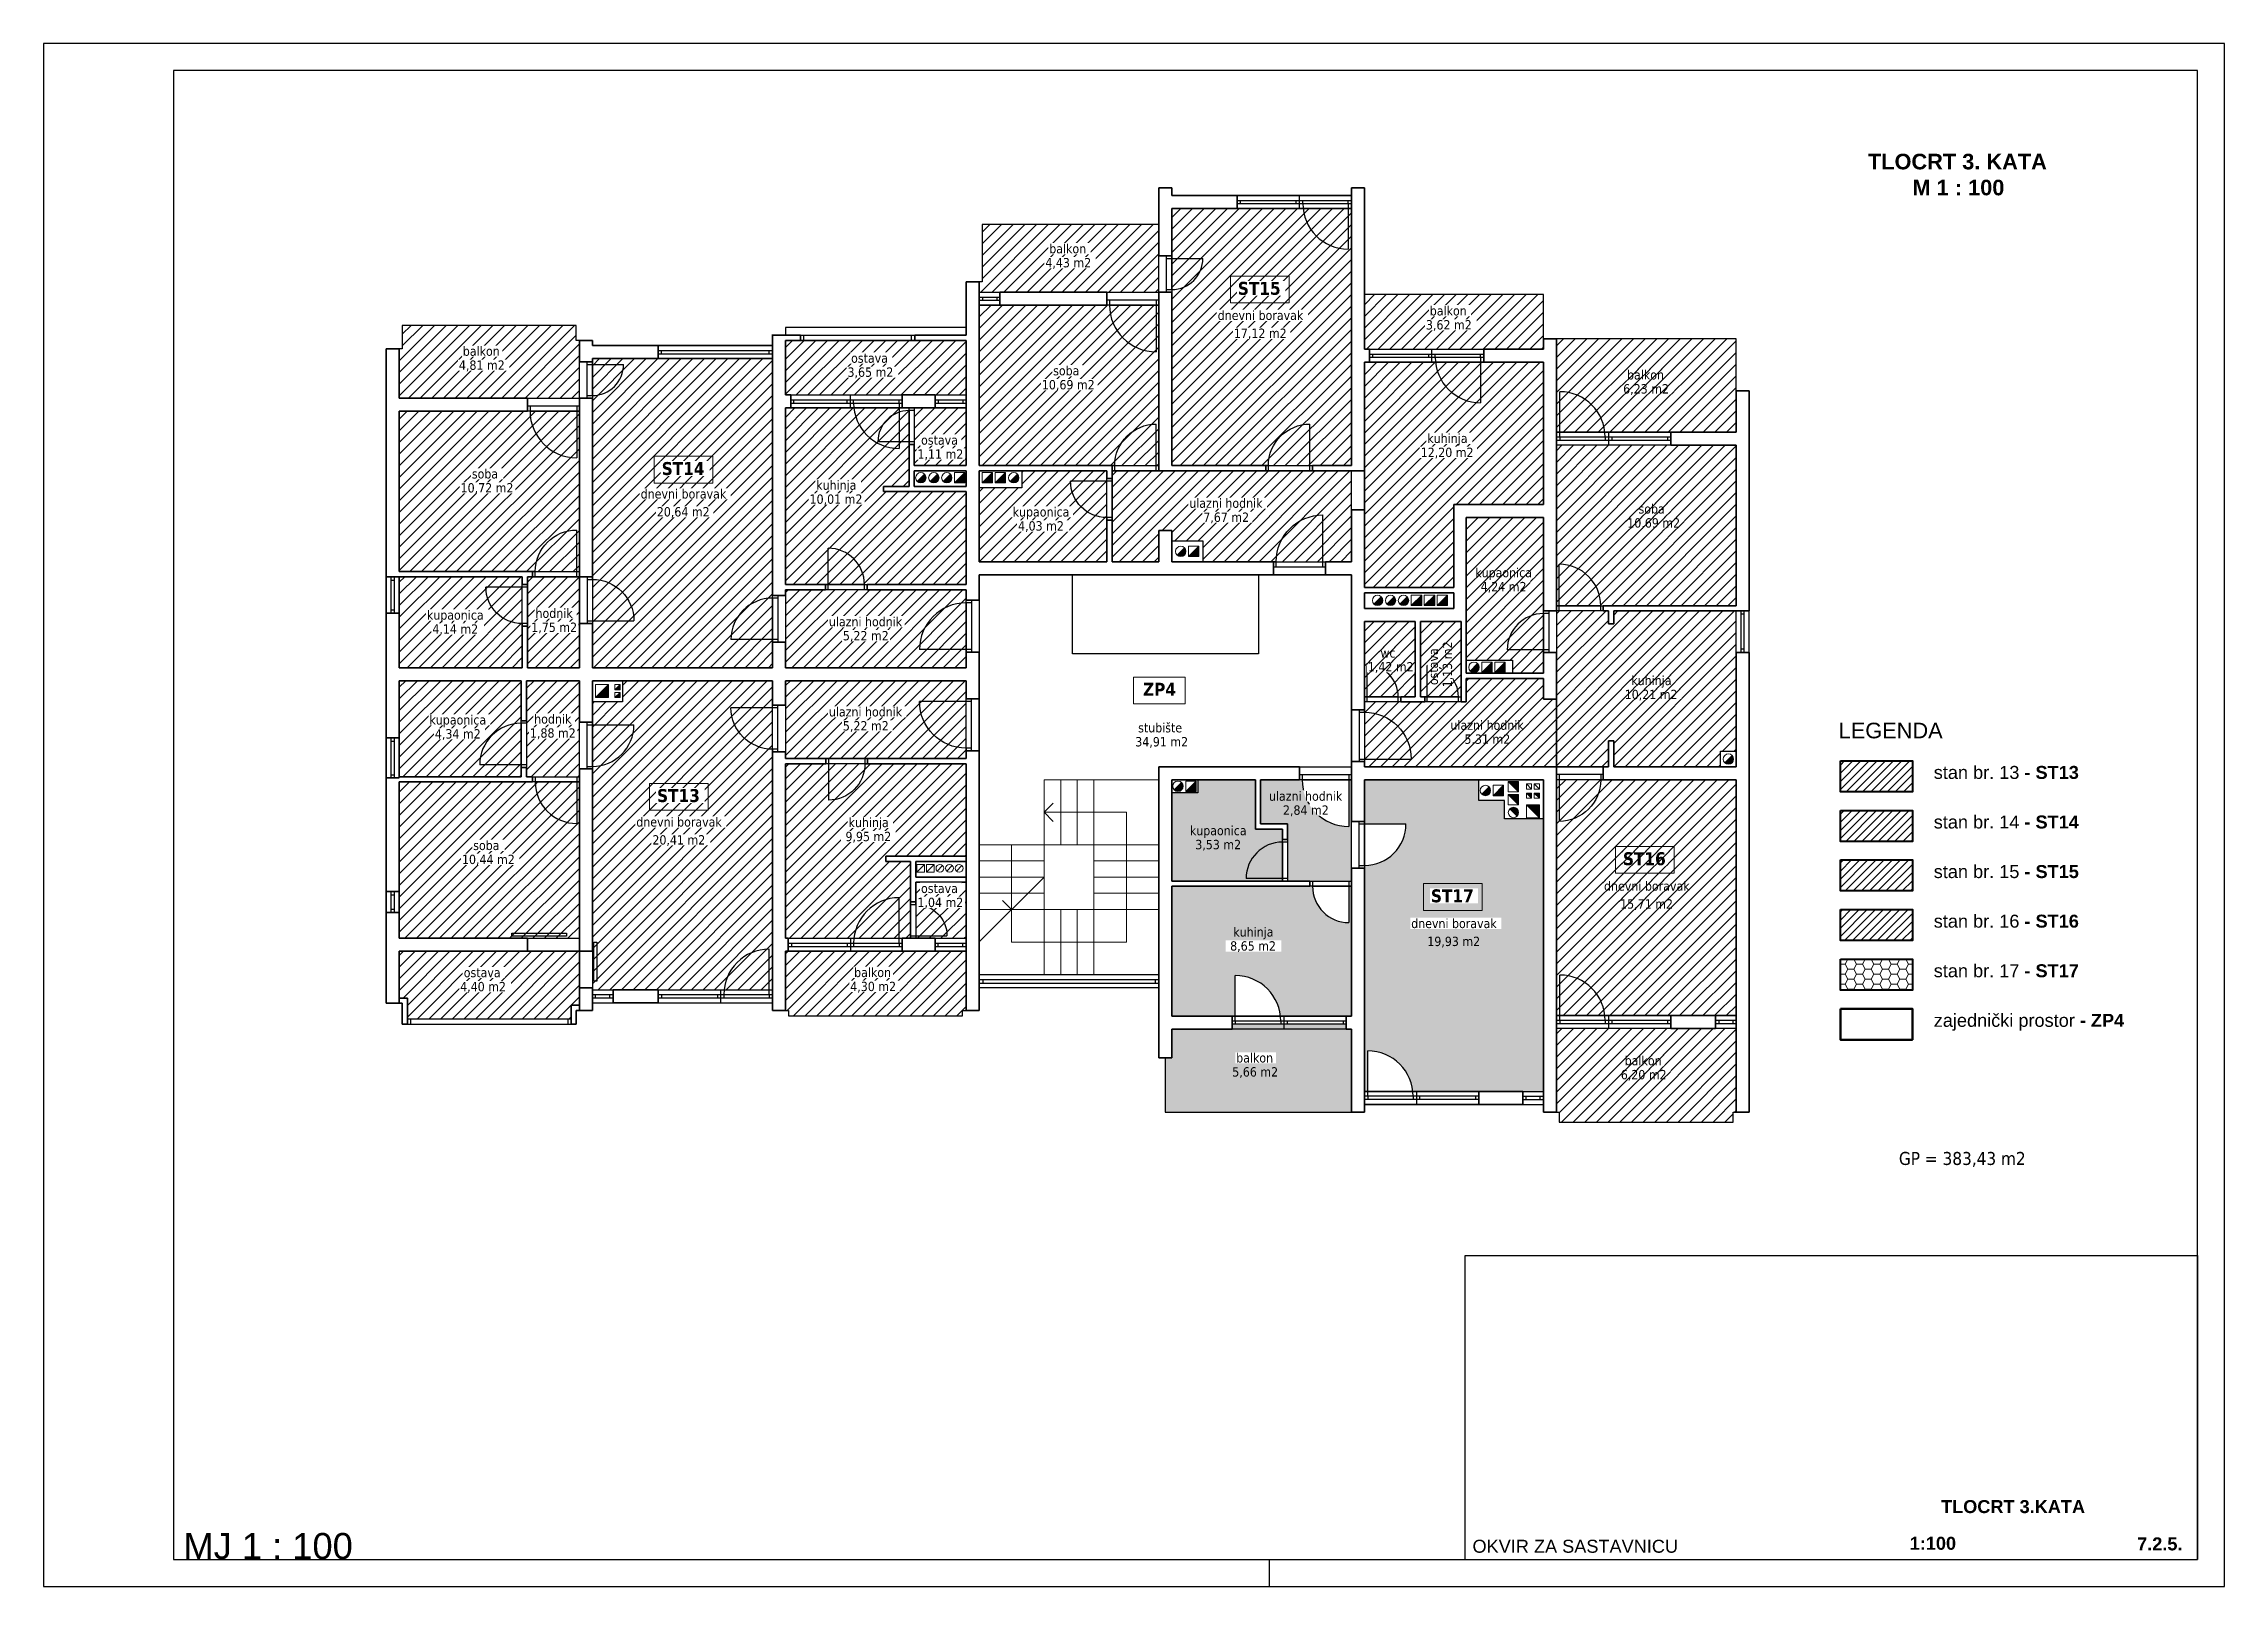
# Paper-space layout '7.2.5_EP_3.Kat' of a CAD drawing. Header units: centimetres, sheet in millimetres. Extents: x 0 to 420, y 0 to 297.
# The model-space entities are those that its viewports show. They can reach past a viewport. Long polylines and large blocks are cut down to what shows.
import ezdxf

# ---------------------------------------------------------------- set-up
doc = ezdxf.new("R2010")
doc.units = ezdxf.units.CM
doc.linetypes.add('HIDDENX2', pattern=[19.05, 12.7, -6.35])
for name, color, linetype, lineweight in [('.ETAZA_15_ST13', 170, 'Continuous', 13), ('.ETAZA_16_ST14', 30, 'Continuous', 13), ('.ETAZA_17_ST15', 130, 'Continuous', 13), ('.ETAZA_18_ST16', 200, 'Continuous', 13), ('.ETAZA_19_ST17', 100, 'Continuous', 13), ('.ETAZA_1_ST1', 100, 'Continuous', 13), ('.ETAZA_2_ST2', 170, 'Continuous', 13), ('.ETAZA_4_ST3', 130, 'Continuous', 13), ('.ETAZA_5_ST4', 30, 'Continuous', 13), ('.ETAZA_6-ST5', 200, 'Continuous', 13), ('_POVRŠINA', 255, 'Continuous', 5), ('SASTAVNICA', 7, 'Continuous', 0), ('TP_01 - 0.35', 1, 'Continuous', 35), ('TP_03 - 0.15', 3, 'Continuous', 15), ('TP_07 - 0.20', 7, 'Continuous', 20)]:
    doc.layers.add(name, color=color, linetype=linetype, lineweight=lineweight)
doc.layers.add('_POLILINE_ET', color=4, linetype='Continuous', plot=False)
doc.layers.add('SAST_Linija sastavnice', color=3, linetype='Continuous', plot=False)
for name, color, linetype in [('_radni', 3, 'Continuous'), ('SAST_Okvir', 8, 'Continuous'), ('SAST_Tekst i Sastavnica', 7, 'Continuous'), ('SAST_Viewports', 8, 'Continuous'), ('TP_Hatch', 252, 'Continuous'), ('TP_Hidden', 8, 'HIDDENX2'), ('TP_Otvori', 8, 'Continuous'), ('TP_Otvori.block', 8, 'Continuous')]:
    doc.layers.add(name, color=color, linetype=linetype)
doc.styles.add('Kota', font='arialbd.ttf')
doc.styles.add('opisi', font='arial.ttf', dxfattribs={"height": 20})
doc.styles.get("Standard").update_dxf_attribs({"font": 'arial.ttf'})
doc.styles.add('tahoma10', font='tahoma.ttf', dxfattribs={"height": 2})
pattern_1 = [(45, (643183442.702, 503085608.108), (-11.22532015, 11.22532015), [])]
pattern_2 = [(45, (643183442.702, 503085608.108), (-7.857724106, 7.857724106), [])]

psp = doc.layouts.new('7.2.5_EP_3.Kat')

# ---------------------------------------------------------------- texts
at = {"layer": 'SAST_Tekst i Sastavnica', "char_height": 2.5, "style": 'opisi'}
for s, insert, width, attachment_point in [('{\\fArial|b1|i0|c238|p34;TLOCRT 3.KATA}', (379.3, 16.61), 47.3002, 2), ('{\\fArial|b1|i0|c238|p34;1:100}', (359.39, 9.54), 356.04, 1), ('{\\fArial|b1|i0|c238|p34;7.2.5.}', (403.19, 9.43), 6.3651, 1)]:
    psp.add_mtext(s, dxfattribs=dict(at, insert=insert, width=width, attachment_point=attachment_point))

msp = doc.modelspace()

# ---------------------------------------------------------------- texts
at = {"char_height": 30, "attachment_point": 1, "style": 'tahoma10'}
for s, insert in [('{\\fArial|b0|i0|c238|p34;LEGENDA\\fArial|b0|i0|c0|p34; \\fArial|b1|i0|c0|p34;     }', (646196718.04, 503269731.72)), ('{\\fArial|b0|i0|c238|p34;\\H0.83333x;stan br. 13 \\fArial|b1|i0|c238|p34;- ST13\\fArial|b1|i0|c0|p34;\\H1.2x;    }', (646196901.15, 503269648.56)), ('{\\fArial|b0|i0|c238|p34;\\H0.83333x;stan br. 14 \\fArial|b1|i0|c238|p34;- ST14\\fArial|b1|i0|c0|p34;\\H1.2x;    }', (646196901.15, 503269553.1)), ('{\\fArial|b0|i0|c238|p34;\\H0.83333x;stan br. 15 \\fArial|b1|i0|c238|p34;- ST15\\fArial|b1|i0|c0|p34;\\H1.2x;    }', (646196901.15, 503269457.64)), ('{\\fArial|b0|i0|c238|p34;\\H0.83333x;stan br. 16 \\fArial|b1|i0|c238|p34;- ST16\\fArial|b1|i0|c0|p34;\\H1.2x;    }', (646196901.15, 503269362.18)), ('{\\fArial|b0|i0|c238|p34;\\H0.83333x;stan br. 17 \\fArial|b1|i0|c238|p34;- ST17\\fArial|b1|i0|c0|p34;\\H1.2x;    }', (646196901.15, 503269266.72)), ('{\\fArial|b0|i0|c238|p34;\\H0.83333x;zajednički prostor \\fArial|b1|i0|c238|p34;- ZP4\\fArial|b1|i0|c0|p34;\\H1.2x;    }', (646196901.15, 503269171.26))]:
    msp.add_mtext_dynamic_manual_height_columns(s, width=728.1474, gutter_width=10, heights=[0], dxfattribs=dict(at, insert=insert))
at = {"layer": 'SAST_Linija sastavnice', "attachment_point": 7, "rotation": 360}
for s, insert, char_height in [(' MJ 1 : 100', (646193510.92, 503268121.07), 50), ('OKVIR ZA SASTAVNICU', (646196012.84, 503268133.41), 25)]:
    msp.add_mtext(s, dxfattribs=dict(at, insert=insert, char_height=char_height))
at = {"layer": 'SASTAVNICA', "insert": (646196767.96, 503270827.01), "char_height": 30, "attachment_point": 1, "style": 'Kota'}
msp.add_mtext_dynamic_manual_height_columns('\\pi6.49754;TLOCRT 3. KATA\\P\\pi92.2513;M 1 : 100', width=356.5012, gutter_width=125, heights=[0], dxfattribs=at)

# ---------------------------------------------------------------- blocks, each defined once
blk = doc.blocks.new('*U525')
at = {"layer": 'TP_Otvori'}
for p, q in [((5, 0), (5, 90)), ((5, 0), (0, 0)), ((95, 0), (5, 0)), ((5, -10), (5, 0)), ((95, -10), (95, 0)), ((95, 0), (100, 0)), ((100, -10), (0, -10))]:
    blk.add_line(p, q, dxfattribs=at)
blk.add_arc((5, 0), 90, 0, 90, dxfattribs=at)
blk = doc.blocks.new('*U523')
at = {"layer": 'TP_Otvori'}
for p, q in [((5, 0), (5, 80)), ((5, 0), (0, 0)), ((85, 0), (5, 0)), ((5, -10), (5, 0)), ((85, -10), (85, 0)), ((85, 0), (90, 0)), ((90, -10), (0, -10))]:
    blk.add_line(p, q, dxfattribs=at)
blk.add_arc((5, 0), 80, 0, 90, dxfattribs=at)
blk = doc.blocks.new('*U524')
at = {"layer": 'TP_Otvori'}
for p, q in [((5, 0), (5, 70)), ((5, 0), (0, 0)), ((75, 0), (5, 0)), ((5, -10), (5, 0)), ((75, -10), (75, 0)), ((75, 0), (80, 0)), ((80, -10), (0, -10))]:
    blk.add_line(p, q, dxfattribs=at)
blk.add_arc((5, 0), 70, 0, 90, dxfattribs=at)
blk = doc.blocks.new('*U99')
at = {"layer": 'TP_01 - 0.35'}
for p, q in [((0, 0), (0, -30)), ((48, 0), (48, -30))]:
    blk.add_line(p, q, dxfattribs=at)
at = {"layer": 'TP_Otvori'}
for p, q in [((0, 0), (48, 0)), ((0, -11.3), (48, -11.3)), ((0, -18.8), (48, -18.8)), ((0, -30), (48, -30)), ((7.5, -11.3), (7.5, -18.8)), ((40.5, -11.3), (40.5, -18.8))]:
    blk.add_line(p, q, dxfattribs=at)
blk = doc.blocks.new('*U528')
at = {"layer": 'TP_01 - 0.35'}
for p, q in [((0, 0), (0, -30)), ((72, 0), (72, -30))]:
    blk.add_line(p, q, dxfattribs=at)
at = {"layer": 'TP_Otvori'}
for p, q in [((0, 0), (72, 0)), ((0, -11.3), (72, -11.3)), ((0, -18.8), (72, -18.8)), ((0, -30), (72, -30)), ((7.5, -11.3), (7.5, -18.8)), ((64.5, -11.3), (64.5, -18.8))]:
    blk.add_line(p, q, dxfattribs=at)
blk = doc.blocks.new('*U526')
at = {"layer": 'TP_Otvori'}
for p, q in [((5, 0), (5, 60)), ((5, 0), (0, 0)), ((65, 0), (5, 0)), ((5, -10), (5, 0)), ((65, -10), (65, 0)), ((65, 0), (70, 0)), ((70, -10), (0, -10))]:
    blk.add_line(p, q, dxfattribs=at)
blk.add_arc((5, 0), 60, 0, 90, dxfattribs=at)
blk = doc.blocks.new('*U103')
at = {"layer": 'TP_01 - 0.35'}
for p, q in [((0, 0), (0, -30)), ((84, 0), (84, -30))]:
    blk.add_line(p, q, dxfattribs=at)
at = {"layer": 'TP_Otvori'}
for p, q in [((0, 0), (84, 0)), ((0, -11.3), (84, -11.3)), ((0, -18.8), (84, -18.8)), ((0, -30), (84, -30)), ((7.5, -11.3), (7.5, -18.8)), ((76.5, -11.3), (76.5, -18.8))]:
    blk.add_line(p, q, dxfattribs=at)
blk = doc.blocks.new('*U88')
at = {"layer": 'TP_01 - 0.35'}
for p, q in [((0, 0), (0, -30)), ((96, 0), (96, -30))]:
    blk.add_line(p, q, dxfattribs=at)
at = {"layer": 'TP_Otvori'}
for p, q in [((0, 0), (96, 0)), ((0, -11.3), (96, -11.3)), ((0, -18.8), (96, -18.8)), ((0, -30), (96, -30)), ((7.5, -11.3), (7.5, -18.8)), ((88.5, -11.3), (88.5, -18.8))]:
    blk.add_line(p, q, dxfattribs=at)
blk = doc.blocks.new('*U527')
at = {"layer": 'TP_01 - 0.35'}
for p, q in [((0, 0), (0, -30)), ((48, 0), (48, -30))]:
    blk.add_line(p, q, dxfattribs=at)
at = {"layer": 'TP_Otvori'}
for p, q in [((0, 0), (48, 0)), ((0, -11.3), (48, -11.3)), ((0, -18.8), (48, -18.8)), ((0, -30), (48, -30)), ((7.5, -11.3), (7.5, -18.8)), ((40.5, -11.3), (40.5, -18.8))]:
    blk.add_line(p, q, dxfattribs=at)
blk = doc.blocks.new('*U89')
at = {"layer": 'TP_01 - 0.35'}
for p, q in [((0, 0), (0, -30)), ((48, 0), (48, -30))]:
    blk.add_line(p, q, dxfattribs=at)
at = {"layer": 'TP_Otvori'}
for p, q in [((0, 0), (48, 0)), ((0, -11.3), (48, -11.3)), ((0, -18.8), (48, -18.8)), ((0, -30), (48, -30)), ((7.5, -11.3), (7.5, -18.8)), ((40.5, -11.3), (40.5, -18.8))]:
    blk.add_line(p, q, dxfattribs=at)
blk = doc.blocks.new('*U142')
at = {"layer": 'TP_01 - 0.35'}
for p, q in [((0, 0), (0, -30)), ((92.4, 0), (92.4, -30))]:
    blk.add_line(p, q, dxfattribs=at)
at = {"layer": 'TP_Otvori'}
for p, q in [((0, 0), (92.4, 0)), ((0, -11.3), (92.4, -11.3)), ((0, -18.8), (92.4, -18.8)), ((0, -30), (92.4, -30)), ((7.5, -11.3), (7.5, -18.8)), ((84.9, -11.3), (84.9, -18.8))]:
    blk.add_line(p, q, dxfattribs=at)
blk = doc.blocks.new('*U102')
at = {"layer": 'TP_01 - 0.35'}
for p, q in [((0, 0), (0, -30)), ((48, 0), (48, -30))]:
    blk.add_line(p, q, dxfattribs=at)
at = {"layer": 'TP_Otvori'}
for p, q in [((0, 0), (48, 0)), ((0, -11.3), (48, -11.3)), ((0, -18.8), (48, -18.8)), ((0, -30), (48, -30)), ((7.5, -11.3), (7.5, -18.8)), ((40.5, -11.3), (40.5, -18.8))]:
    blk.add_line(p, q, dxfattribs=at)

# ---------------------------------------------------------------- hatches: boundary and pattern name
at = {"layer": '.ETAZA_15_ST13'}
h = msp.add_hatch(dxfattribs=at)
h.set_pattern_fill('ANSI31', color=256, scale=5)
h.set_pattern_definition(pattern_1)
h.paths.add_polyline_path([(646194689.73, 503269812.65), (646194689.73, 503269662.65), (646195037.73, 503269662.65), (646195037.73, 503269812.65)], flags=17)
h.paths.add_polyline_path([(646194689.73, 503269652.65), (646194689.73, 503269316.65), (646194930.73, 503269316.65), (646194930.73, 503269464.65), (646194882.73, 503269464.65), (646194882.73, 503269474.65), (646195037.73, 503269474.65), (646195037.73, 503269652.65)], flags=17)
h.paths.add_polyline_path([(646194375.73, 503269812.65), (646194375.73, 503269771.65), (646194317.73, 503269771.65), (646194317.73, 503269217.65), (646194664.73, 503269217.65), (646194664.73, 503269812.65)], flags=17)
h.paths.add_polyline_path([(646194940.73, 503269424.65), (646194940.73, 503269316.65), (646195037.73, 503269316.65), (646195037.73, 503269424.65)], flags=16)
h.paths.add_polyline_path([(646194190.73, 503269812.65), (646194190.73, 503269627.65), (646194292.73, 503269627.65), (646194292.73, 503269812.65)], flags=17)
h.paths.add_polyline_path([(646193945.73, 503269617.65), (646193945.73, 503269316.65), (646194292.73, 503269316.65), (646194292.73, 503269617.65)], flags=17)
h.paths.add_polyline_path([(646193945.73, 503269291.65), (646193945.73, 503269201.65), (646193961.73, 503269201.65), (646193961.73, 503269161.65), (646194276.73, 503269161.65), (646194276.73, 503269187.65), (646194292.73, 503269187.65), (646194292.73, 503269291.65)])
edge = h.paths.add_edge_path()
edge.add_line((646194689.73, 503269291.65), (646194689.73, 503269177.65))
edge.add_line((646194689.73, 503269177.65), (646194695.73, 503269177.65))
edge.add_line((646194695.73, 503269177.65), (646194695.73, 503269167.65))
edge.add_line((646194695.73, 503269167.65), (646195030.73, 503269167.65))
edge.add_line((646195030.73, 503269167.65), (646195030.73, 503269177.65))
edge.add_line((646195030.73, 503269177.65), (646195037.73, 503269177.65))
edge.add_line((646195037.73, 503269177.65), (646195037.73, 503269291.65))
edge.add_line((646195037.73, 503269291.65), (646194689.73, 503269291.65))
edge.add_line((646193945.73, 503269812.65), (646193945.73, 503269627.65))
edge.add_line((646193945.73, 503269627.65), (646194180.73, 503269627.65))
edge.add_line((646194180.73, 503269627.65), (646194180.73, 503269812.65))
edge.add_line((646194180.73, 503269812.65), (646193945.73, 503269812.65))
h = msp.add_hatch(dxfattribs=at)
h.set_pattern_fill('ANSI31', color=256, scale=3.5)
h.set_pattern_definition(pattern_2)
h.paths.add_polyline_path([(646196860.1, 503269658.44), (646196721.35, 503269658.44), (646196721.35, 503269598.78), (646196860.1, 503269598.78)])
at = {"layer": '.ETAZA_16_ST14'}
h = msp.add_hatch(dxfattribs=at)
h.set_pattern_fill('ANSI31', color=256, scale=5)
h.set_pattern_definition(pattern_1)
h.paths.add_polyline_path([(646194689.73, 503269987.65), (646194689.73, 503269837.65), (646195037.73, 503269837.65), (646195037.73, 503269987.65)])
h.paths.add_polyline_path([(646194689.73, 503270337.65), (646194689.73, 503269997.65), (646195037.73, 503269997.65), (646195037.73, 503270176.65), (646194878.73, 503270176.65), (646194878.73, 503270186.65), (646194927.73, 503270186.65), (646194927.73, 503270337.65)])
h.paths.add_polyline_path([(646194937.73, 503270337.65), (646194937.73, 503270226.65), (646195037.73, 503270226.65), (646195037.73, 503270337.65)])
h.paths.add_polyline_path([(646194689.73, 503270467.65), (646194689.73, 503270362.65), (646195037.73, 503270362.65), (646195037.73, 503270467.65)])
h.paths.add_polyline_path([(646194317.73, 503270432.65), (646194317.73, 503269837.65), (646194664.73, 503269837.65), (646194664.73, 503270432.65)])
h.paths.add_polyline_path([(646194192.73, 503270012.65), (646194192.73, 503269837.65), (646194292.73, 503269837.65), (646194292.73, 503270012.65)])
h.paths.add_polyline_path([(646193945.73, 503270331.65), (646193945.73, 503270022.65), (646194292.73, 503270022.65), (646194292.73, 503270331.65)])
h.paths.add_polyline_path([(646193951.73, 503270496.65), (646193951.73, 503270451.65), (646193945.73, 503270451.65), (646193945.73, 503270356.65), (646194292.73, 503270356.65), (646194292.73, 503270467.65), (646194286.73, 503270467.65), (646194286.73, 503270496.65)])
h.paths.add_polyline_path([(646193945.73, 503270012.65), (646193945.73, 503269837.65), (646194182.73, 503269837.65), (646194182.73, 503270012.65)])
h = msp.add_hatch(dxfattribs=at)
h.set_pattern_fill('ANSI31', color=256, scale=3.5)
h.set_pattern_definition(pattern_2)
h.paths.add_polyline_path([(646196860.1, 503269562.98), (646196721.35, 503269562.98), (646196721.35, 503269503.32), (646196860.1, 503269503.32)])
at = {"layer": '.ETAZA_17_ST15'}
h = msp.add_hatch(dxfattribs=at)
h.set_pattern_fill('ANSI31', color=256, scale=5)
h.set_pattern_definition(pattern_1)
h.paths.add_polyline_path([(646195318.73, 503270216.65), (646195318.73, 503270041.65), (646195408.73, 503270041.65), (646195408.73, 503270101.65), (646195433.73, 503270101.65), (646195433.73, 503270081.65), (646195493.73, 503270081.65), (646195493.73, 503270041.65), (646195779.73, 503270041.65), (646195779.73, 503270216.65)])
h.paths.add_polyline_path([(646195144.73, 503270216.65), (646195144.73, 503270183.65), (646195062.73, 503270183.65), (646195062.73, 503270041.65), (646195308.73, 503270041.65), (646195308.73, 503270216.65)])
h.paths.add_polyline_path([(646195433.73, 503270721.65), (646195433.73, 503270226.65), (646195779.73, 503270226.65), (646195779.73, 503270721.65)])
h.paths.add_polyline_path([(646195804.73, 503270425.85), (646195804.73, 503269991.85), (646195976.73, 503269991.85), (646195976.73, 503270151.85), (646196149.73, 503270151.85), (646196149.73, 503270425.85)])
h.paths.add_polyline_path([(646195804.73, 503270555.85), (646195804.73, 503270450.85), (646196149.73, 503270450.85), (646196149.73, 503270555.85)])
h.paths.add_polyline_path([(646195068.73, 503270690.65), (646195068.73, 503270580.65), (646195062.73, 503270580.65), (646195062.73, 503270560.65), (646195408.73, 503270560.65), (646195408.73, 503270690.65)])
h.paths.add_polyline_path([(646195062.73, 503270535.65), (646195062.73, 503270226.65), (646195408.73, 503270226.65), (646195408.73, 503270535.65)])
h = msp.add_hatch(dxfattribs=at)
h.set_pattern_fill('ANSI31', color=256, scale=3.5)
h.set_pattern_definition(pattern_2)
h.paths.add_polyline_path([(646196860.1, 503269467.52), (646196721.35, 503269467.52), (646196721.35, 503269407.86), (646196860.1, 503269407.86)])
at = {"layer": '.ETAZA_18_ST16'}
h = msp.add_hatch(dxfattribs=at)
h.set_pattern_fill('ANSI31', color=256, scale=3.5)
h.set_pattern_definition(pattern_2)
h.paths.add_polyline_path([(646196860.1, 503269372.06), (646196721.35, 503269372.06), (646196721.35, 503269312.4), (646196860.1, 503269312.4)])
at = {"layer": '.ETAZA_19_ST17'}
h = msp.add_hatch(dxfattribs=at)
h.set_pattern_fill('HONEY', color=256, scale=3.5)
h.set_pattern_definition([(0, (643183442.702, 503085608.108), (16.66875, 9.623707257), [11.1125, -22.225]), (120, (643183442.702, 503085608.108), (-16.668749964, 9.62370732), [11.1125, -22.225]), (60, (643183442.702, 503085608.108), (3.6e-08, 19.247414578), [-22.225, 11.1125])])
h.paths.add_polyline_path([(646196721.35, 503269276.6), (646196860.1, 503269276.6), (646196860.1, 503269216.94), (646196721.35, 503269216.94)])
at = {"layer": 'TP_07 - 0.20'}
h = msp.add_hatch(color=256, dxfattribs=at)
h.dxf.hatch_style = 1
h.paths.add_polyline_path([(646194323.64, 503269780.15), (646194348.64, 503269780.15), (646194348.64, 503269805.15)])
h = msp.add_hatch(color=256, dxfattribs=at)
h.dxf.hatch_style = 1
h.paths.add_polyline_path([(646194371.14, 503269805.15), (646194361.14, 503269795.15), (646194371.14, 503269795.15)])
h.paths.add_polyline_path([(646194361.14, 503269780.15), (646194371.14, 503269780.15), (646194371.14, 503269790.15)])
h = msp.add_hatch(color=256, dxfattribs=at)
h.dxf.hatch_style = 1
h.paths.add_polyline_path([(646196116.73, 503269596.35), (646196126.73, 503269586.35), (646196126.73, 503269596.35)])
h.paths.add_polyline_path([(646196141.73, 503269586.35), (646196141.73, 503269596.35), (646196131.73, 503269596.35)])
h = msp.add_hatch(color=256, dxfattribs=at)
h.dxf.hatch_style = 1
h.paths.add_polyline_path([(646196141.73, 503269548.85), (646196141.73, 503269573.85), (646196116.73, 503269573.85)])
at = {"layer": 'TP_Hatch'}
h = msp.add_hatch(color=256, dxfattribs=at)
h.dxf.hatch_style = 1
edge = h.paths.add_edge_path()
edge.add_arc((646194950.39, 503270203.29), 10, 225, 270)
edge.add_arc((646194950.39, 503270203.29), 10, 270, 360)
edge.add_arc((646194950.39, 503270203.29), 10, 0, 45)
edge.add_line((646194957.47, 503270210.36), (646194943.32, 503270196.22))
h = msp.add_hatch(color=256, dxfattribs=at)
h.dxf.hatch_style = 1
edge = h.paths.add_edge_path()
edge.add_arc((646194975.39, 503270203.29), 10, 225, 270)
edge.add_arc((646194975.39, 503270203.29), 10, 270, 360)
edge.add_arc((646194975.39, 503270203.29), 10, 0, 45)
edge.add_line((646194982.47, 503270210.36), (646194968.32, 503270196.22))
h = msp.add_hatch(color=256, dxfattribs=at)
h.dxf.hatch_style = 1
edge = h.paths.add_edge_path()
edge.add_arc((646195000.39, 503270203.29), 10, 225, 270)
edge.add_arc((646195000.39, 503270203.29), 10, 270, 360)
edge.add_arc((646195000.39, 503270203.29), 10, 0, 45)
edge.add_line((646195007.47, 503270210.36), (646194993.32, 503270196.22))
h = msp.add_hatch(color=256, dxfattribs=at)
h.dxf.hatch_style = 1
h.paths.add_polyline_path([(646195035.39, 503270193.29), (646195035.39, 503270213.29), (646195015.39, 503270193.29)])
h = msp.add_hatch(color=256, dxfattribs=at)
h.dxf.hatch_style = 1
h.paths.add_polyline_path([(646195088.48, 503270193.29), (646195088.48, 503270213.29), (646195068.48, 503270193.29)])
h = msp.add_hatch(color=256, dxfattribs=at)
h.dxf.hatch_style = 1
h.paths.add_polyline_path([(646195113.48, 503270193.29), (646195113.48, 503270213.29), (646195093.48, 503270193.29)])
h = msp.add_hatch(color=256, dxfattribs=at)
h.dxf.hatch_style = 1
edge = h.paths.add_edge_path()
edge.add_arc((646195129.21, 503270203.29), 10, 225, 270)
edge.add_arc((646195129.21, 503270203.29), 10, 270, 360)
edge.add_arc((646195129.21, 503270203.29), 10, 0, 45)
edge.add_line((646195136.28, 503270210.36), (646195122.14, 503270196.22))
h = msp.add_hatch(color=256, dxfattribs=at)
h.dxf.hatch_style = 1
edge = h.paths.add_edge_path()
edge.add_arc((646195450.91, 503270061.65), 10, 225, 270)
edge.add_arc((646195450.91, 503270061.65), 10, 270, 360)
edge.add_arc((646195450.91, 503270061.65), 10, 0, 45)
edge.add_line((646195457.98, 503270068.72), (646195443.84, 503270054.58))
h = msp.add_hatch(color=256, dxfattribs=at)
h.dxf.hatch_style = 1
h.paths.add_polyline_path([(646195485.91, 503270051.65), (646195485.91, 503270071.65), (646195465.91, 503270051.65)])
h = msp.add_hatch(color=256, dxfattribs=at)
h.dxf.hatch_style = 1
edge = h.paths.add_edge_path()
edge.add_arc((646195830, 503269967.16), 10, 225, 270)
edge.add_arc((646195830, 503269967.16), 10, 270, 360)
edge.add_arc((646195830, 503269967.16), 10, 0, 45)
edge.add_line((646195837.07, 503269974.23), (646195822.93, 503269960.09))
h = msp.add_hatch(color=256, dxfattribs=at)
h.dxf.hatch_style = 1
edge = h.paths.add_edge_path()
edge.add_arc((646195855, 503269967.16), 10, 225, 270)
edge.add_arc((646195855, 503269967.16), 10, 270, 360)
edge.add_arc((646195855, 503269967.16), 10, 0, 45)
edge.add_line((646195862.07, 503269974.23), (646195847.93, 503269960.09))
h = msp.add_hatch(color=256, dxfattribs=at)
h.dxf.hatch_style = 1
edge = h.paths.add_edge_path()
edge.add_arc((646195880, 503269967.16), 10, 225, 270)
edge.add_arc((646195880, 503269967.16), 10, 270, 360)
edge.add_arc((646195880, 503269967.16), 10, 0, 45)
edge.add_line((646195887.07, 503269974.23), (646195872.93, 503269960.09))
h = msp.add_hatch(color=256, dxfattribs=at)
h.dxf.hatch_style = 1
h.paths.add_polyline_path([(646195915, 503269957.16), (646195915, 503269977.16), (646195895, 503269957.16)])
h = msp.add_hatch(color=256, dxfattribs=at)
h.dxf.hatch_style = 1
h.paths.add_polyline_path([(646195940, 503269957.16), (646195940, 503269977.16), (646195920, 503269957.16)])
h = msp.add_hatch(color=256, dxfattribs=at)
h.dxf.hatch_style = 1
h.paths.add_polyline_path([(646195965, 503269957.16), (646195965, 503269977.16), (646195945, 503269957.16)])
h = msp.add_hatch(color=256, dxfattribs=at)
h.dxf.hatch_style = 1
edge = h.paths.add_edge_path()
edge.add_arc((646196015.72, 503269838.35), 10, 225, 270)
edge.add_arc((646196015.72, 503269838.35), 10, 270, 360)
edge.add_arc((646196015.72, 503269838.35), 10, 0, 45)
edge.add_line((646196022.79, 503269845.42), (646196008.65, 503269831.28))
h = msp.add_hatch(color=256, dxfattribs=at)
h.dxf.hatch_style = 1
h.paths.add_polyline_path([(646196050.72, 503269828.35), (646196050.72, 503269848.35), (646196030.72, 503269828.35)])
h = msp.add_hatch(color=256, dxfattribs=at)
h.dxf.hatch_style = 1
h.paths.add_polyline_path([(646196075.72, 503269828.35), (646196075.72, 503269848.35), (646196055.72, 503269828.35)])
h = msp.add_hatch(color=256, dxfattribs=at)
h.dxf.hatch_style = 1
edge = h.paths.add_edge_path()
edge.add_arc((646196505.73, 503269661.83), 10, 225, 270)
edge.add_arc((646196505.73, 503269661.83), 10, 270, 360)
edge.add_arc((646196505.73, 503269661.83), 10, 0, 45)
edge.add_line((646196512.8, 503269668.9), (646196498.66, 503269654.76))
h = msp.add_hatch(color=256, dxfattribs=at)
h.dxf.hatch_style = 1
edge = h.paths.add_edge_path()
edge.add_arc((646195445.64, 503269609.35), 10, 225, 270)
edge.add_arc((646195445.64, 503269609.35), 10, 270, 360)
edge.add_arc((646195445.64, 503269609.35), 10, 0, 45)
edge.add_line((646195452.71, 503269616.42), (646195438.57, 503269602.28))
h = msp.add_hatch(color=256, dxfattribs=at)
h.dxf.hatch_style = 1
h.paths.add_polyline_path([(646195480.64, 503269599.35), (646195480.64, 503269619.35), (646195460.64, 503269599.35)])
h = msp.add_hatch(color=256, dxfattribs=at)
h.dxf.hatch_style = 1
edge = h.paths.add_edge_path()
edge.add_arc((646196037.77, 503269601.22), 10, 225, 270)
edge.add_arc((646196037.77, 503269601.22), 10, 270, 360)
edge.add_arc((646196037.77, 503269601.22), 10, 0, 45)
edge.add_line((646196044.84, 503269608.29), (646196030.7, 503269594.15))
h = msp.add_hatch(color=256, dxfattribs=at)
h.dxf.hatch_style = 1
h.paths.add_polyline_path([(646196072.77, 503269591.22), (646196072.77, 503269611.22), (646196052.77, 503269591.22)])
h = msp.add_hatch(color=256, dxfattribs=at)
h.dxf.hatch_style = 1
h.paths.add_polyline_path([(646196101.73, 503269618.85), (646196081.73, 503269618.85), (646196101.73, 503269598.85)])
h = msp.add_hatch(color=256, dxfattribs=at)
h.dxf.hatch_style = 1
h.paths.add_polyline_path([(646196101.73, 503269593.85), (646196081.73, 503269593.85), (646196101.73, 503269573.85)])
h = msp.add_hatch(color=256, dxfattribs=at)
h.dxf.hatch_style = 1
edge = h.paths.add_edge_path()
edge.add_arc((646196091.73, 503269558.85), 10, 315, 360)
edge.add_arc((646196091.73, 503269558.85), 10, 360, 450)
edge.add_arc((646196091.73, 503269558.85), 10, 90, 135)
edge.add_line((646196084.66, 503269565.92), (646196098.8, 503269551.78))

# ---------------------------------------------------------------- linework, layer by layer
at = {"layer": '.ETAZA_1_ST1', "lineweight": 40}
msp.add_lwpolyline([(646196721.35, 503269276.6), (646196860.1, 503269276.6), (646196860.1, 503269216.94), (646196721.35, 503269216.94)], close=True, dxfattribs=at)
at = {"layer": '.ETAZA_2_ST2', "lineweight": 40}
msp.add_lwpolyline([(646196721.35, 503269658.44), (646196860.1, 503269658.44), (646196860.1, 503269598.78), (646196721.35, 503269598.78)], close=True, dxfattribs=at)
at = {"layer": '.ETAZA_4_ST3', "lineweight": 40}
msp.add_lwpolyline([(646196721.35, 503269467.52), (646196860.1, 503269467.52), (646196860.1, 503269407.86), (646196721.35, 503269407.86)], close=True, dxfattribs=at)
at = {"layer": '.ETAZA_5_ST4', "lineweight": 40}
msp.add_lwpolyline([(646196721.35, 503269562.98), (646196860.1, 503269562.98), (646196860.1, 503269503.32), (646196721.35, 503269503.32)], close=True, dxfattribs=at)
at = {"layer": '.ETAZA_6-ST5', "lineweight": 40}
msp.add_lwpolyline([(646196721.35, 503269372.06), (646196860.1, 503269372.06), (646196860.1, 503269312.4), (646196721.35, 503269312.4)], close=True, dxfattribs=at)
at = {"layer": '_POLILINE_ET'}
for points in [[(646195433.73, 503270721.65), (646195433.73, 503270226.65), (646195779.73, 503270226.65), (646195779.73, 503270721.65), (646195433.73, 503270721.65)], [(646195068.73, 503270690.65), (646195068.73, 503270580.65), (646195062.73, 503270580.65), (646195062.73, 503270560.65), (646195408.73, 503270560.65), (646195408.73, 503270690.65), (646195068.73, 503270690.65)], [(646195804.73, 503270555.85), (646195804.73, 503270450.85), (646196149.73, 503270450.85), (646196149.73, 503270555.85), (646195804.73, 503270555.85)], [(646195062.73, 503270535.65), (646195062.73, 503270226.65), (646195408.73, 503270226.65), (646195408.73, 503270535.65), (646195062.73, 503270535.65)], [(646193951.73, 503270496.65), (646193951.73, 503270451.65), (646193945.73, 503270451.65), (646193945.73, 503270356.65), (646194292.73, 503270356.65), (646194292.73, 503270467.65), (646194286.73, 503270467.65), (646194286.73, 503270496.65), (646193951.73, 503270496.65)], [(646194689.73, 503270467.65), (646194689.73, 503270362.65), (646195037.73, 503270362.65), (646195037.73, 503270467.65), (646194689.73, 503270467.65)], [(646196174.73, 503270470.85), (646196174.73, 503270290.85), (646196520.73, 503270290.85), (646196520.73, 503270470.85), (646196174.73, 503270470.85)], [(646194317.73, 503270432.65), (646194317.73, 503269837.65), (646194664.73, 503269837.65), (646194664.73, 503270432.65), (646194317.73, 503270432.65)], [(646195804.73, 503270425.85), (646195804.73, 503269991.85), (646195976.73, 503269991.85), (646195976.73, 503270151.85), (646196149.73, 503270151.85), (646196149.73, 503270425.85), (646195804.73, 503270425.85)], [(646194689.73, 503270337.65), (646194689.73, 503269997.65), (646195037.73, 503269997.65), (646195037.73, 503270176.65), (646194878.73, 503270176.65), (646194878.73, 503270186.65), (646194927.73, 503270186.65), (646194927.73, 503270337.65), (646194689.73, 503270337.65)], [(646194937.73, 503270337.65), (646194937.73, 503270226.65), (646195037.73, 503270226.65), (646195037.73, 503270337.65), (646194937.73, 503270337.65)], [(646193945.73, 503270331.65), (646193945.73, 503270022.65), (646194292.73, 503270022.65), (646194292.73, 503270331.65), (646193945.73, 503270331.65)], [(646196174.73, 503270265.85), (646196174.73, 503269956.85), (646196520.73, 503269956.85), (646196520.73, 503270265.85), (646196174.73, 503270265.85)], [(646195144.73, 503270216.65), (646195144.73, 503270183.65), (646195062.73, 503270183.65), (646195062.73, 503270041.65), (646195308.73, 503270041.65), (646195308.73, 503270216.65), (646195144.73, 503270216.65)], [(646195318.73, 503270216.65), (646195318.73, 503270041.65), (646195408.73, 503270041.65), (646195408.73, 503270101.65), (646195433.73, 503270101.65), (646195433.73, 503270081.65), (646195493.73, 503270081.65), (646195493.73, 503270041.65), (646195779.73, 503270041.65), (646195779.73, 503270216.65), (646195318.73, 503270216.65)], [(646196000.73, 503270126.85), (646196000.73, 503269851.85), (646196089.73, 503269851.85), (646196089.73, 503269826.85), (646196149.73, 503269826.85), (646196149.73, 503270126.85), (646196000.73, 503270126.85)], [(646193945.73, 503270012.65), (646193945.73, 503269837.65), (646194182.73, 503269837.65), (646194182.73, 503270012.65), (646193945.73, 503270012.65)], [(646194192.73, 503270012.65), (646194192.73, 503269837.65), (646194292.73, 503269837.65), (646194292.73, 503270012.65), (646194192.73, 503270012.65)], [(646195062.73, 503270016.65), (646195062.73, 503269246.85), (646195408.73, 503269246.85), (646195408.73, 503269646.85), (646195779.73, 503269646.85), (646195779.73, 503270016.65), (646195062.73, 503270016.65)], [(646194689.73, 503269987.65), (646194689.73, 503269837.65), (646195037.73, 503269837.65), (646195037.73, 503269987.65), (646194689.73, 503269987.65)], [(646195804.73, 503269926.85), (646195804.73, 503269781.85), (646195902.73, 503269781.85), (646195902.73, 503269926.85), (646195804.73, 503269926.85)], [(646195912.73, 503269926.85), (646195912.73, 503269781.85), (646195990.73, 503269781.85), (646195990.73, 503269926.85), (646195912.73, 503269926.85)], [(646193945.73, 503269812.65), (646193945.73, 503269627.65), (646194180.73, 503269627.65), (646194180.73, 503269812.65), (646193945.73, 503269812.65)], [(646194190.73, 503269812.65), (646194190.73, 503269627.65), (646194292.73, 503269627.65), (646194292.73, 503269812.65), (646194190.73, 503269812.65)], [(646194375.73, 503269812.65), (646194375.73, 503269771.65), (646194317.73, 503269771.65), (646194317.73, 503269217.65), (646194664.73, 503269217.65), (646194664.73, 503269812.65), (646194375.73, 503269812.65)], [(646194689.73, 503269812.65), (646194689.73, 503269662.65), (646195037.73, 503269662.65), (646195037.73, 503269812.65), (646194689.73, 503269812.65)], [(646195804.73, 503269771.85), (646195804.73, 503269646.85), (646196174.73, 503269646.85), (646196174.73, 503269776.85), (646196149.73, 503269776.85), (646196149.73, 503269816.85), (646196000.73, 503269816.85), (646196000.73, 503269771.85), (646195804.73, 503269771.85)], [(646194689.73, 503269652.65), (646194689.73, 503269316.65), (646194930.73, 503269316.65), (646194930.73, 503269464.65), (646194882.73, 503269464.65), (646194882.73, 503269474.65), (646195037.73, 503269474.65), (646195037.73, 503269652.65), (646194689.73, 503269652.65)], [(646195483.73, 503269621.85), (646195483.73, 503269596.85), (646195433.73, 503269596.85), (646195433.73, 503269426.85), (646195646.73, 503269426.85), (646195646.73, 503269526.85), (646195594.73, 503269526.85), (646195594.73, 503269621.85), (646195483.14, 503269621.85)], [(646195604.73, 503269621.85), (646195604.73, 503269536.85), (646195656.73, 503269536.85), (646195656.73, 503269426.85), (646195779.73, 503269426.85), (646195779.73, 503269621.85), (646195604.73, 503269621.85)], [(646196174.73, 503269621.85), (646196174.73, 503269167.85), (646196520.73, 503269167.85), (646196520.73, 503269621.85), (646196174.73, 503269621.85)], [(646193945.73, 503269617.65), (646193945.73, 503269316.65), (646194292.73, 503269316.65), (646194292.73, 503269617.65), (646193945.73, 503269617.65)], [(646194940.73, 503269424.65), (646194940.73, 503269316.65), (646195037.73, 503269316.65), (646195037.73, 503269424.65), (646194940.73, 503269424.65)], [(646195433.73, 503269416.85), (646195433.73, 503269166.85), (646195779.73, 503269166.85), (646195779.73, 503269416.85), (646195433.73, 503269416.85)], [(646193945.73, 503269291.65), (646193945.73, 503269201.65), (646193961.73, 503269201.65), (646193961.73, 503269161.65), (646194276.73, 503269161.65), (646194276.73, 503269187.65), (646194292.73, 503269187.65), (646194292.73, 503269291.65), (646193945.73, 503269291.65)], [(646194689.73, 503269291.65), (646194689.73, 503269177.65), (646194695.73, 503269177.65), (646194695.73, 503269167.65), (646195030.73, 503269167.65), (646195030.73, 503269177.65), (646195037.73, 503269177.65), (646195037.73, 503269291.65), (646194689.73, 503269291.65)], [(646195433.73, 503269141.85), (646195433.73, 503269086.85), (646195421.23, 503269086.85), (646195421.23, 503268981.85), (646195779.73, 503268981.85), (646195779.73, 503269141.85), (646195433.73, 503269141.85)], [(646196174.73, 503269142.85), (646196174.73, 503268981.85), (646196179.73, 503268981.85), (646196179.73, 503268962.85), (646196514.73, 503268962.85), (646196514.73, 503268981.85), (646196520.73, 503268981.85), (646196520.73, 503269142.85), (646196174.73, 503269142.85)]]:
    msp.add_lwpolyline(points, dxfattribs=at)
at = {"layer": '_POVRŠINA'}
for points in [[(646194436.91, 503270244.63), (646194550.01, 503270244.63), (646194550.01, 503270192.97), (646194436.91, 503270192.97)], [(646195918.43, 503269422.04), (646196031.53, 503269422.04), (646196031.53, 503269370.38), (646195918.43, 503269370.38)]]:
    msp.add_lwpolyline(points, close=True, dxfattribs=at)
at = {"layer": 'SAST_Linija sastavnice'}
for points in [[(646197408.92, 503270987.07), (646193510.92, 503270987.07), (646193510.92, 503268121.07), (646197408.92, 503268121.07)], [(646195998.92, 503268706.07), (646197408.92, 503268706.07), (646197408.92, 503268121.07), (646195998.92, 503268121.07)]]:
    msp.add_lwpolyline(points, close=True, dxfattribs=at)
at = {"layer": 'TP_01 - 0.35'}
for p, q in [((646195408.73, 503270630.65), (646195408.73, 503270761.65)), ((646195408.73, 503270761.65), (646195433.73, 503270761.65)), ((646195433.73, 503270746.65), (646195433.73, 503270761.65)), ((646195779.73, 503270761.65), (646195779.73, 503270226.65)), ((646195779.73, 503270761.65), (646195804.73, 503270761.65)), ((646195804.73, 503270761.65), (646195804.73, 503270450.85)), ((646195433.73, 503270746.65), (646195559.73, 503270746.65)), ((646195433.73, 503270721.65), (646195559.73, 503270721.65)), ((646195433.73, 503270630.65), (646195433.73, 503270721.65)), ((646195559.73, 503270746.65), (646195559.73, 503270721.65)), ((646195408.73, 503270630.65), (646195433.73, 503270630.65)), ((646195037.73, 503270580.65), (646195037.73, 503270477.65)), ((646195062.73, 503270580.65), (646195037.73, 503270580.65)), ((646195062.73, 503270580.65), (646195062.73, 503270226.65)), ((646195102.73, 503270560.65), (646195102.73, 503270535.65)), ((646195102.73, 503270560.65), (646195308.73, 503270560.65)), ((646195308.73, 503270535.65), (646195308.73, 503270560.65)), ((646195408.73, 503270216.65), (646195408.73, 503270560.65)), ((646195408.73, 503270560.65), (646195433.73, 503270560.65)), ((646195433.73, 503270226.65), (646195433.73, 503270560.65)), ((646195102.73, 503270535.65), (646195308.73, 503270535.65)), ((646194292.73, 503270467.65), (646194292.73, 503270426.65)), ((646194292.73, 503270467.65), (646194317.73, 503270467.65)), ((646194317.73, 503270467.65), (646194317.73, 503270457.65)), ((646194664.73, 503270477.65), (646194664.73, 503269976.65)), ((646194689.73, 503270477.65), (646194664.73, 503270477.65)), ((646194689.73, 503270477.65), (646194718.73, 503270477.65)), ((646194689.73, 503270467.65), (646194689.73, 503270362.65)), ((646194689.73, 503270467.65), (646194718.73, 503270467.65)), ((646194718.73, 503270467.65), (646194718.73, 503270477.65)), ((646194938.73, 503270477.65), (646195037.73, 503270477.65)), ((646194938.73, 503270467.65), (646194938.73, 503270477.65)), ((646194938.73, 503270467.65), (646195037.73, 503270467.65)), ((646195037.73, 503270467.65), (646195037.73, 503270226.65)), ((646196149.73, 503270470.85), (646196149.73, 503270450.85)), ((646196174.73, 503270470.85), (646196149.73, 503270470.85)), ((646196174.73, 503270470.85), (646196174.73, 503269946.85)), ((646193920.73, 503270451.65), (646193920.73, 503270012.65)), ((646193920.73, 503270451.65), (646193945.73, 503270451.65)), ((646193945.73, 503270451.65), (646193945.73, 503270356.65)), ((646194292.73, 503270426.65), (646194317.73, 503270426.65)), ((646194317.73, 503270457.65), (646194444.73, 503270457.65)), ((646194317.73, 503270432.65), (646194317.73, 503270426.65)), ((646194317.73, 503270432.65), (646194444.73, 503270432.65)), ((646194444.73, 503270457.65), (646194444.73, 503270432.65)), ((646195814.73, 503270450.85), (646195804.73, 503270450.85)), ((646195804.73, 503270425.85), (646195804.73, 503270216.65)), ((646195814.73, 503270425.85), (646195804.73, 503270425.85)), ((646195814.73, 503270450.85), (646195814.73, 503270425.85)), ((646196149.73, 503270450.85), (646196034.73, 503270450.85)), ((646196034.73, 503270450.85), (646196034.73, 503270425.85)), ((646196149.73, 503270425.85), (646196034.73, 503270425.85)), ((646196149.73, 503270425.85), (646196149.73, 503270151.85)), ((646193945.73, 503270356.65), (646194192.73, 503270356.65)), ((646194192.73, 503270356.65), (646194192.73, 503270331.65)), ((646194292.73, 503270356.65), (646194292.73, 503270022.65)), ((646194292.73, 503270356.65), (646194317.73, 503270356.65)), ((646194317.73, 503270356.65), (646194317.73, 503270012.65)), ((646194699.73, 503270362.65), (646194689.73, 503270362.65)), ((646194689.73, 503270337.65), (646194689.73, 503269997.65)), ((646194699.73, 503270337.65), (646194689.73, 503270337.65)), ((646194699.73, 503270362.65), (646194699.73, 503270337.65)), ((646194914.73, 503270362.65), (646194977.73, 503270362.65)), ((646194914.73, 503270362.65), (646194914.73, 503270337.65)), ((646194914.73, 503270337.65), (646194977.73, 503270337.65)), ((646194977.73, 503270362.65), (646194977.73, 503270337.65)), ((646196520.73, 503270370.85), (646196520.73, 503270290.85)), ((646196520.73, 503270370.85), (646196545.73, 503270370.85)), ((646196545.73, 503270370.85), (646196545.73, 503269946.85)), ((646193945.73, 503270331.65), (646193945.73, 503270022.65)), ((646193945.73, 503270331.65), (646194192.73, 503270331.65)), ((646194927.73, 503270267.65), (646194937.73, 503270267.65)), ((646194927.73, 503270267.65), (646194927.73, 503270186.65)), ((646194937.73, 503270267.65), (646194937.73, 503270226.65)), ((646196394.73, 503270290.85), (646196394.73, 503270265.85)), ((646196394.73, 503270290.85), (646196520.73, 503270290.85)), ((646196394.73, 503270265.85), (646196520.73, 503270265.85)), ((646196520.73, 503270265.85), (646196520.73, 503269956.85)), ((646194937.73, 503270226.65), (646195037.73, 503270226.65)), ((646194937.73, 503270216.65), (646195037.73, 503270216.65)), ((646194937.73, 503270216.65), (646194937.73, 503270186.65)), ((646195037.73, 503270216.65), (646195037.73, 503270186.65)), ((646195062.73, 503270226.65), (646195318.73, 503270226.65)), ((646195062.73, 503270216.65), (646195062.73, 503270041.65)), ((646195062.73, 503270216.65), (646195308.73, 503270216.65)), ((646195308.73, 503270216.65), (646195308.73, 503270201.65)), ((646195318.73, 503270216.65), (646195318.73, 503270226.65)), ((646195318.73, 503270216.65), (646195318.73, 503270201.65)), ((646195408.73, 503270216.65), (646195614.73, 503270216.65)), ((646195433.73, 503270226.65), (646195614.73, 503270226.65)), ((646195614.73, 503270226.65), (646195614.73, 503270216.65)), ((646195704.73, 503270226.65), (646195779.73, 503270226.65)), ((646195704.73, 503270226.65), (646195704.73, 503270216.65)), ((646195704.73, 503270216.65), (646195779.73, 503270216.65)), ((646195779.73, 503270216.65), (646195804.73, 503270216.65)), ((646194878.73, 503270186.65), (646194927.73, 503270186.65)), ((646194878.73, 503270186.65), (646194878.73, 503270176.65)), ((646194878.73, 503270176.65), (646195037.73, 503270176.65)), ((646194937.73, 503270186.65), (646195037.73, 503270186.65)), ((646195037.73, 503270176.65), (646195037.73, 503269997.65)), ((646195308.73, 503270201.65), (646195318.73, 503270201.65)), ((646195779.73, 503270141.65), (646195779.73, 503270041.65)), ((646195779.73, 503270141.65), (646195804.73, 503270141.65)), ((646195804.73, 503270141.65), (646195804.73, 503269991.85)), ((646195976.73, 503270151.85), (646195976.73, 503269991.85)), ((646196149.73, 503270151.85), (646195976.73, 503270151.85)), ((646196000.73, 503270126.85), (646196000.73, 503269826.85)), ((646196149.73, 503270126.85), (646196000.73, 503270126.85)), ((646196149.73, 503270126.85), (646196149.73, 503269946.85)), ((646195308.73, 503270121.65), (646195308.73, 503270041.65)), ((646195308.73, 503270121.65), (646195318.73, 503270121.65)), ((646195318.73, 503270121.65), (646195318.73, 503270041.65)), ((646195408.73, 503270101.65), (646195433.73, 503270101.65)), ((646195408.73, 503270041.65), (646195408.73, 503270101.65)), ((646195433.73, 503270041.65), (646195433.73, 503270101.65)), ((646195062.73, 503270041.65), (646195308.73, 503270041.65)), ((646195318.73, 503270041.65), (646195408.73, 503270041.65)), ((646195433.73, 503270041.65), (646195629.73, 503270041.65)), ((646195629.73, 503270041.65), (646195629.73, 503270016.65)), ((646195729.73, 503270041.65), (646195729.73, 503270016.65)), ((646195729.73, 503270041.65), (646195779.73, 503270041.65)), ((646193945.73, 503270012.65), (646193920.73, 503270012.65)), ((646193945.73, 503270022.65), (646194202.73, 503270022.65)), ((646193945.73, 503270012.65), (646194182.73, 503270012.65)), ((646194182.73, 503270012.65), (646194182.73, 503269997.65)), ((646194192.73, 503270012.65), (646194192.73, 503269997.65)), ((646194192.73, 503270012.65), (646194202.73, 503270012.65)), ((646194202.73, 503270022.65), (646194202.73, 503270012.65)), ((646194292.73, 503270022.65), (646194292.73, 503270012.65)), ((646194292.73, 503270012.65), (646194317.73, 503270012.65)), ((646195062.73, 503270016.65), (646195062.73, 503269967.65)), ((646195062.73, 503270016.65), (646195629.73, 503270016.65)), ((646195729.73, 503270016.65), (646195779.73, 503270016.65)), ((646195779.73, 503270016.65), (646195779.73, 503269756.85)), ((646194182.73, 503269997.65), (646194192.73, 503269997.65)), ((646194664.73, 503269976.65), (646194689.73, 503269976.65)), ((646194689.73, 503269997.65), (646194766.73, 503269997.65)), ((646194689.73, 503269987.65), (646194689.73, 503269976.65)), ((646194689.73, 503269987.65), (646194766.73, 503269987.65)), ((646194766.73, 503269997.65), (646194766.73, 503269987.65)), ((646194846.73, 503269997.65), (646195037.73, 503269997.65)), ((646194846.73, 503269997.65), (646194846.73, 503269987.65)), ((646194846.73, 503269987.65), (646195037.73, 503269987.65)), ((646195037.73, 503269987.65), (646195037.73, 503269967.65)), ((646195062.73, 503269967.65), (646195037.73, 503269967.65)), ((646195804.73, 503269991.85), (646195976.73, 503269991.85)), ((646195804.73, 503269981.85), (646195804.73, 503269951.85)), ((646195804.73, 503269981.85), (646195976.73, 503269981.85)), ((646195976.73, 503269981.85), (646195976.73, 503269951.85)), ((646196264.73, 503269956.85), (646196264.73, 503269946.85)), ((646196264.73, 503269956.85), (646196520.73, 503269956.85)), ((646193920.73, 503269942.65), (646193920.73, 503269702.65)), ((646193945.73, 503269942.65), (646193920.73, 503269942.65)), ((646193945.73, 503269942.65), (646193945.73, 503269837.65)), ((646194182.73, 503269917.65), (646194182.73, 503269837.65)), ((646194182.73, 503269917.65), (646194192.73, 503269917.65)), ((646194192.73, 503269917.65), (646194192.73, 503269837.65)), ((646194292.73, 503269922.65), (646194292.73, 503269837.65)), ((646194292.73, 503269922.65), (646194317.73, 503269922.65)), ((646194317.73, 503269922.65), (646194317.73, 503269837.65)), ((646195804.73, 503269951.85), (646195976.73, 503269951.85)), ((646195804.73, 503269926.85), (646195804.73, 503269756.85)), ((646195804.73, 503269926.85), (646195902.73, 503269926.85)), ((646195902.73, 503269926.85), (646195902.73, 503269781.85)), ((646195912.73, 503269926.85), (646195912.73, 503269781.85)), ((646195912.73, 503269926.85), (646195976.73, 503269926.85)), ((646195976.73, 503269926.85), (646195990.73, 503269926.85)), ((646195990.73, 503269926.85), (646195990.73, 503269781.85)), ((646196174.73, 503269946.85), (646196149.73, 503269946.85)), ((646196264.73, 503269946.85), (646196274.73, 503269946.85)), ((646196274.73, 503269946.85), (646196274.73, 503269921.85)), ((646196274.73, 503269921.85), (646196284.73, 503269921.85)), ((646196284.73, 503269946.85), (646196284.73, 503269921.85)), ((646196284.73, 503269946.85), (646196520.73, 503269946.85)), ((646196520.73, 503269946.85), (646196545.73, 503269946.85)), ((646194664.73, 503269886.65), (646194664.73, 503269837.65)), ((646194664.73, 503269886.65), (646194689.73, 503269886.65)), ((646194689.73, 503269886.65), (646194689.73, 503269837.65)), ((646193945.73, 503269837.65), (646194182.73, 503269837.65)), ((646194192.73, 503269837.65), (646194292.73, 503269837.65)), ((646194317.73, 503269837.65), (646194664.73, 503269837.65)), ((646194689.73, 503269837.65), (646195037.73, 503269837.65)), ((646195037.73, 503269867.65), (646195037.73, 503269837.65)), ((646195062.73, 503269867.65), (646195037.73, 503269867.65)), ((646195062.73, 503269867.65), (646195062.73, 503269777.65)), ((646196149.73, 503269866.85), (646196149.73, 503269826.85)), ((646196174.73, 503269866.85), (646196149.73, 503269866.85)), ((646196174.73, 503269866.85), (646196174.73, 503269776.85)), ((646196520.73, 503269866.85), (646196520.73, 503269646.85)), ((646196520.73, 503269866.85), (646196545.73, 503269866.85)), ((646196545.73, 503269866.85), (646196545.73, 503268981.85)), ((646193945.73, 503269812.65), (646193945.73, 503269702.65)), ((646193945.73, 503269812.65), (646194180.73, 503269812.65)), ((646194180.73, 503269812.65), (646194180.73, 503269735.65)), ((646194190.73, 503269812.65), (646194190.73, 503269735.65)), ((646194190.73, 503269812.65), (646194292.73, 503269812.65)), ((646194292.73, 503269812.65), (646194292.73, 503269732.65)), ((646194317.73, 503269812.65), (646194317.73, 503269732.65)), ((646194317.73, 503269812.65), (646194664.73, 503269812.65)), ((646194664.73, 503269812.65), (646194664.73, 503269765.65)), ((646194689.73, 503269812.65), (646194689.73, 503269765.65)), ((646194689.73, 503269812.65), (646195037.73, 503269812.65)), ((646195037.73, 503269812.65), (646195037.73, 503269777.65)), ((646196149.73, 503269826.85), (646196000.73, 503269826.85)), ((646196000.73, 503269816.85), (646196000.73, 503269771.85)), ((646196149.73, 503269816.85), (646196000.73, 503269816.85)), ((646196149.73, 503269816.85), (646196149.73, 503269776.85)), ((646194664.73, 503269765.65), (646194689.73, 503269765.65)), ((646195062.73, 503269777.65), (646195037.73, 503269777.65)), ((646195804.73, 503269756.85), (646195779.73, 503269756.85)), ((646195874.73, 503269781.85), (646195874.73, 503269771.85)), ((646195874.73, 503269781.85), (646195902.73, 503269781.85)), ((646195874.73, 503269771.85), (646195920.73, 503269771.85)), ((646195912.73, 503269781.85), (646195920.73, 503269781.85)), ((646195920.73, 503269781.85), (646195920.73, 503269771.85)), ((646195990.73, 503269781.85), (646195990.73, 503269771.85)), ((646195990.73, 503269771.85), (646196000.73, 503269771.85)), ((646196174.73, 503269776.85), (646196149.73, 503269776.85)), ((646194180.73, 503269735.65), (646194190.73, 503269735.65)), ((646194292.73, 503269732.65), (646194317.73, 503269732.65)), ((646193945.73, 503269702.65), (646193920.73, 503269702.65)), ((646194664.73, 503269675.65), (646194664.73, 503269177.65)), ((646194664.73, 503269675.65), (646194689.73, 503269675.65)), ((646194689.73, 503269675.65), (646194689.73, 503269662.65)), ((646194689.73, 503269662.65), (646194767.73, 503269662.65)), ((646194767.73, 503269662.65), (646194767.73, 503269652.65)), ((646194847.73, 503269662.65), (646195037.73, 503269662.65)), ((646194847.73, 503269662.65), (646194847.73, 503269652.65)), ((646195037.73, 503269677.65), (646195037.73, 503269662.65)), ((646195062.73, 503269677.65), (646195037.73, 503269677.65)), ((646195062.73, 503269677.65), (646195062.73, 503269177.65)), ((646196274.73, 503269696.85), (646196274.73, 503269646.85)), ((646196274.73, 503269696.85), (646196284.73, 503269696.85)), ((646196284.73, 503269696.85), (646196284.73, 503269646.85)), ((646193920.73, 503269625.65), (646193920.73, 503269406.65)), ((646193945.73, 503269627.65), (646194180.73, 503269627.65)), ((646194180.73, 503269645.65), (646194180.73, 503269627.65)), ((646194180.73, 503269645.65), (646194190.73, 503269645.65)), ((646194190.73, 503269645.65), (646194190.73, 503269627.65)), ((646194190.73, 503269627.65), (646194202.73, 503269627.65)), ((646194202.73, 503269627.65), (646194202.73, 503269617.65)), ((646194292.73, 503269642.65), (646194292.73, 503269617.65)), ((646194292.73, 503269642.65), (646194317.73, 503269642.65)), ((646194317.73, 503269642.65), (646194317.73, 503269291.65)), ((646194689.73, 503269652.65), (646194689.73, 503269316.65)), ((646194689.73, 503269652.65), (646194767.73, 503269652.65)), ((646194847.73, 503269652.65), (646195037.73, 503269652.65)), ((646195037.73, 503269652.65), (646195037.73, 503269177.65)), ((646195408.73, 503269646.85), (646195408.73, 503269086.85)), ((646195408.73, 503269646.85), (646195679.73, 503269646.85)), ((646195433.73, 503269621.85), (646195433.73, 503269426.85)), ((646195433.73, 503269621.85), (646195594.73, 503269621.85)), ((646195594.73, 503269621.85), (646195594.73, 503269526.85)), ((646195604.73, 503269621.85), (646195679.73, 503269621.85)), ((646195604.73, 503269621.85), (646195604.73, 503269536.85)), ((646195679.73, 503269646.85), (646195679.73, 503269621.85)), ((646195779.73, 503269656.85), (646195779.73, 503269541.85)), ((646195804.73, 503269656.85), (646195779.73, 503269656.85)), ((646195804.73, 503269656.85), (646195804.73, 503269646.85)), ((646195804.73, 503269646.85), (646196174.73, 503269646.85)), ((646195804.73, 503269621.85), (646195804.73, 503269541.85)), ((646195804.73, 503269621.85), (646196149.73, 503269621.85)), ((646196149.73, 503269621.85), (646196149.73, 503268981.85)), ((646196174.73, 503269621.85), (646196174.73, 503269646.85)), ((646196174.73, 503269621.85), (646196174.73, 503268981.85)), ((646196264.73, 503269646.85), (646196274.73, 503269646.85)), ((646196264.73, 503269621.85), (646196264.73, 503269646.85)), ((646196264.73, 503269621.85), (646196520.73, 503269621.85)), ((646196284.73, 503269646.85), (646196520.73, 503269646.85)), ((646196520.73, 503269621.85), (646196520.73, 503268981.85)), ((646193945.73, 503269617.65), (646193945.73, 503269406.65)), ((646193945.73, 503269617.65), (646194202.73, 503269617.65)), ((646194292.73, 503269617.65), (646194292.73, 503269291.65)), ((646195604.73, 503269536.85), (646195656.73, 503269536.85)), ((646195656.73, 503269536.85), (646195656.73, 503269506.85)), ((646195804.73, 503269541.85), (646195779.73, 503269541.85)), ((646195594.73, 503269526.85), (646195646.73, 503269526.85)), ((646195646.73, 503269526.85), (646195646.73, 503269506.85)), ((646195646.73, 503269506.85), (646195656.73, 503269506.85)), ((646195037.73, 503269474.65), (646194882.73, 503269474.65)), ((646194882.73, 503269474.65), (646194882.73, 503269464.65)), ((646194930.73, 503269464.65), (646194882.73, 503269464.65)), ((646194930.73, 503269464.65), (646194930.73, 503269386.65)), ((646195037.73, 503269464.65), (646194940.73, 503269464.65)), ((646194940.73, 503269434.65), (646194940.73, 503269464.65)), ((646195779.73, 503269451.85), (646195779.73, 503269166.85)), ((646195804.73, 503269451.85), (646195779.73, 503269451.85)), ((646195804.73, 503269451.85), (646195804.73, 503268981.85)), ((646194940.73, 503269434.65), (646195037.73, 503269434.65)), ((646194940.73, 503269424.65), (646195037.73, 503269424.65)), ((646194940.73, 503269424.65), (646194940.73, 503269386.65)), ((646195433.73, 503269426.85), (646195699.73, 503269426.85)), ((646195433.73, 503269416.85), (646195433.73, 503269166.85)), ((646195433.73, 503269416.85), (646195699.73, 503269416.85)), ((646195699.73, 503269426.85), (646195699.73, 503269416.85)), ((646193945.73, 503269406.65), (646193920.73, 503269406.65)), ((646194930.73, 503269386.65), (646194940.73, 503269386.65)), ((646193920.73, 503269366.65), (646193920.73, 503269191.65)), ((646193945.73, 503269366.65), (646193920.73, 503269366.65)), ((646193945.73, 503269366.65), (646193945.73, 503269316.65)), ((646193945.73, 503269316.65), (646194192.73, 503269316.65)), ((646193945.73, 503269291.65), (646193945.73, 503269191.65)), ((646193945.73, 503269291.65), (646194192.73, 503269291.65)), ((646194192.73, 503269291.65), (646194192.73, 503269316.65)), ((646194317.73, 503269291.65), (646194292.73, 503269291.65)), ((646194689.73, 503269316.65), (646194694.73, 503269316.65)), ((646194689.73, 503269291.65), (646194689.73, 503269177.65)), ((646194689.73, 503269291.65), (646194694.73, 503269291.65)), ((646194694.73, 503269316.65), (646194694.73, 503269291.65)), ((646194914.73, 503269316.65), (646194977.73, 503269316.65)), ((646194914.73, 503269316.65), (646194914.73, 503269291.65)), ((646194914.73, 503269291.65), (646194977.73, 503269291.65)), ((646194977.73, 503269291.65), (646194977.73, 503269316.65)), ((646193961.73, 503269201.65), (646193945.73, 503269201.65)), ((646193961.73, 503269201.65), (646193961.73, 503269161.65)), ((646194292.73, 503269221.65), (646194292.73, 503269177.65)), ((646194292.73, 503269221.65), (646194317.73, 503269221.65)), ((646194317.73, 503269221.65), (646194317.73, 503269177.65)), ((646194357.73, 503269217.65), (646194357.73, 503269192.65)), ((646194357.73, 503269217.65), (646194444.73, 503269217.65)), ((646194444.73, 503269217.65), (646194444.73, 503269192.65)), ((646193945.73, 503269191.65), (646193920.73, 503269191.65)), ((646193951.73, 503269191.65), (646193945.73, 503269191.65)), ((646193951.73, 503269191.65), (646193951.73, 503269151.65)), ((646193961.73, 503269161.65), (646193961.73, 503269151.65)), ((646194276.73, 503269187.65), (646194276.73, 503269161.65)), ((646194292.73, 503269187.65), (646194276.73, 503269187.65)), ((646194276.73, 503269161.65), (646194276.73, 503269151.65)), ((646194286.73, 503269177.65), (646194286.73, 503269151.65)), ((646194292.73, 503269177.65), (646194286.73, 503269177.65)), ((646194292.73, 503269177.65), (646194317.73, 503269177.65)), ((646194357.73, 503269192.65), (646194444.73, 503269192.65)), ((646194664.73, 503269177.65), (646194689.73, 503269177.65)), ((646195037.73, 503269177.65), (646195062.73, 503269177.65)), ((646195433.73, 503269166.85), (646195549.73, 503269166.85)), ((646195549.73, 503269166.85), (646195549.73, 503269141.85)), ((646195769.73, 503269166.85), (646195769.73, 503269141.85)), ((646195769.73, 503269166.85), (646195779.73, 503269166.85)), ((646196394.73, 503269167.85), (646196480.73, 503269167.85)), ((646196394.73, 503269167.85), (646196480.73, 503269167.85)), ((646196394.73, 503269167.85), (646196394.73, 503269142.85)), ((646196480.73, 503269167.85), (646196480.73, 503269142.85)), ((646193951.73, 503269151.65), (646193961.73, 503269151.65)), ((646194276.73, 503269151.65), (646194286.73, 503269151.65)), ((646195433.73, 503269141.85), (646195433.73, 503269086.85)), ((646195433.73, 503269141.85), (646195549.73, 503269141.85)), ((646195769.73, 503269141.85), (646195779.73, 503269141.85)), ((646195779.73, 503269141.85), (646195779.73, 503268981.85)), ((646196394.73, 503269142.85), (646196480.73, 503269142.85)), ((646196394.73, 503269142.85), (646196480.73, 503269142.85)), ((646195433.73, 503269086.85), (646195408.73, 503269086.85)), ((646196024.73, 503269021.85), (646196024.73, 503268996.85)), ((646196024.73, 503269021.85), (646196109.73, 503269021.85)), ((646196024.73, 503268996.85), (646196109.73, 503268996.85)), ((646196109.73, 503269021.85), (646196109.73, 503268996.85)), ((646195779.73, 503268981.85), (646195804.73, 503268981.85)), ((646196149.73, 503268981.85), (646196174.73, 503268981.85)), ((646196520.73, 503268981.85), (646196545.73, 503268981.85))]:
    msp.add_line(p, q, dxfattribs=at)
at = {"layer": 'TP_03 - 0.15'}
for p, q in [((646195408.73, 503269621.85), (646195187.73, 503269621.85)), ((646195187.73, 503269496.65), (646195187.73, 503269621.85)), ((646195219.73, 503269496.65), (646195219.73, 503269621.85)), ((646195251.73, 503269496.65), (646195251.73, 503269621.85)), ((646195283.73, 503269496.65), (646195283.73, 503269621.85)), ((646195205.21, 503269576.73), (646195187.73, 503269559.25)), ((646195187.73, 503269559.25), (646195346.23, 503269559.25)), ((646195205.21, 503269541.77), (646195187.73, 503269559.25)), ((646195346.23, 503269309.35), (646195346.23, 503269559.25)), ((646195187.73, 503269496.65), (646195283.73, 503269496.65)), ((646195283.73, 503269496.65), (646195283.73, 503269371.85)), ((646195283.73, 503269496.65), (646195408.73, 503269496.65)), ((646195283.73, 503269465.65), (646195408.73, 503269465.65)), ((646195187.73, 503269434.65), (646195187.73, 503269371.85)), ((646195283.73, 503269434.65), (646195408.73, 503269434.65)), ((646195124.93, 503269371.85), (646195187.73, 503269371.85)), ((646195125.23, 503269309.35), (646195125.23, 503269372.15)), ((646195156.73, 503269403.65), (646195187.73, 503269403.65)), ((646195283.73, 503269371.85), (646195187.73, 503269371.85)), ((646195187.73, 503269371.85), (646195187.73, 503269246.85)), ((646195219.73, 503269371.85), (646195219.73, 503269246.85)), ((646195251.73, 503269371.85), (646195251.73, 503269246.85)), ((646195283.73, 503269403.65), (646195408.73, 503269403.65)), ((646195283.73, 503269371.85), (646195408.73, 503269371.85)), ((646195283.73, 503269371.85), (646195283.73, 503269246.85)), ((646195125.23, 503269309.35), (646195346.23, 503269309.35))]:
    msp.add_line(p, q, dxfattribs=at)
at = {"layer": 'TP_07 - 0.20'}
for p, q in [((646195068.73, 503270690.65), (646195408.73, 503270690.65)), ((646195068.73, 503270580.65), (646195068.73, 503270690.65)), ((646195068.73, 503270580.65), (646195062.73, 503270580.65)), ((646196149.73, 503270555.85), (646195804.73, 503270555.85)), ((646196149.73, 503270555.85), (646196149.73, 503270471.33)), ((646193951.73, 503270496.65), (646194286.73, 503270496.65)), ((646193951.73, 503270496.65), (646193951.73, 503270451.65)), ((646194286.73, 503270496.65), (646194286.73, 503270467.65)), ((646194292.73, 503270467.65), (646194286.73, 503270467.65)), ((646194689.73, 503270492.65), (646195037.73, 503270492.65)), ((646194689.73, 503270492.65), (646194689.73, 503270477.65)), ((646196174.73, 503270470.85), (646196520.73, 503270470.85)), ((646196520.73, 503270370.85), (646196520.73, 503270470.85)), ((646193951.73, 503270451.65), (646193945.73, 503270451.65)), ((646193945.73, 503270451.65), (646193945.73, 503270451.65)), ((646194957.47, 503270210.36), (646194943.32, 503270196.22)), ((646194982.47, 503270210.36), (646194968.32, 503270196.22)), ((646195007.47, 503270210.36), (646194993.32, 503270196.22)), ((646195035.39, 503270213.29), (646195015.39, 503270193.29)), ((646195088.48, 503270213.29), (646195068.48, 503270193.29)), ((646195113.48, 503270213.29), (646195093.48, 503270193.29)), ((646195136.28, 503270210.36), (646195122.14, 503270196.22)), ((646195144.73, 503270183.65), (646195144.73, 503270216.65)), ((646195062.73, 503270183.65), (646195144.73, 503270183.65)), ((646195433.73, 503270081.65), (646195493.73, 503270081.65)), ((646195457.98, 503270068.72), (646195443.84, 503270054.58)), ((646195485.91, 503270071.65), (646195465.91, 503270051.65)), ((646195493.73, 503270081.65), (646195493.73, 503270041.65)), ((646195242.73, 503270016.65), (646195242.73, 503269864.65)), ((646195600.73, 503270016.65), (646195600.73, 503269864.65)), ((646195804.73, 503269991.85), (646195976.73, 503269991.85)), ((646195837.07, 503269974.23), (646195822.93, 503269960.09)), ((646195862.07, 503269974.23), (646195847.93, 503269960.09)), ((646195887.07, 503269974.23), (646195872.93, 503269960.09)), ((646195915, 503269977.16), (646195895, 503269957.16)), ((646195940, 503269977.16), (646195920, 503269957.16)), ((646195965, 503269977.16), (646195945, 503269957.16)), ((646195242.73, 503269864.65), (646195600.73, 503269864.65)), ((646196089.73, 503269851.85), (646196000.73, 503269851.85)), ((646196022.79, 503269845.42), (646196008.65, 503269831.28)), ((646196050.72, 503269848.35), (646196030.72, 503269828.35)), ((646196075.72, 503269848.35), (646196055.72, 503269828.35)), ((646196089.73, 503269851.85), (646196089.73, 503269826.85)), ((646194348.64, 503269805.15), (646194323.64, 503269780.15)), ((646194371.14, 503269805.15), (646194361.14, 503269795.15)), ((646194371.14, 503269790.15), (646194361.14, 503269780.15)), ((646194375.73, 503269771.65), (646194375.73, 503269812.65)), ((646194317.73, 503269771.65), (646194375.73, 503269771.65)), ((646196512.8, 503269668.9), (646196498.66, 503269654.76)), ((646195483.73, 503269621.85), (646195483.73, 503269596.85)), ((646196024.73, 503269581.85), (646196024.73, 503269621.85)), ((646196024.73, 503269581.85), (646196024.73, 503269621.85)), ((646195483.73, 503269596.85), (646195433.73, 503269596.85)), ((646195452.71, 503269616.42), (646195438.57, 503269602.28)), ((646195480.64, 503269619.35), (646195460.64, 503269599.35)), ((646196074.73, 503269581.85), (646196024.73, 503269581.85)), ((646196074.73, 503269581.85), (646196024.73, 503269581.85)), ((646196044.84, 503269608.29), (646196030.7, 503269594.15)), ((646196072.77, 503269611.22), (646196052.77, 503269591.22)), ((646196074.73, 503269551.85), (646196074.73, 503269581.85)), ((646196074.73, 503269546.85), (646196074.73, 503269581.85)), ((646196081.73, 503269618.85), (646196101.73, 503269598.85)), ((646196081.73, 503269593.85), (646196101.73, 503269573.85)), ((646196116.73, 503269613.85), (646196126.73, 503269603.85)), ((646196116.73, 503269596.35), (646196126.73, 503269586.35)), ((646196131.73, 503269613.85), (646196141.73, 503269603.85)), ((646196131.73, 503269596.35), (646196141.73, 503269586.35)), ((646196149.73, 503269546.85), (646196074.73, 503269546.85)), ((646196084.66, 503269565.92), (646196098.8, 503269551.78)), ((646196116.73, 503269573.85), (646196141.73, 503269548.85)), ((646195187.73, 503269496.65), (646195062.73, 503269496.65)), ((646195125.23, 503269496.65), (646195125.23, 503269372.15)), ((646195187.73, 503269496.65), (646195187.73, 503269434.65)), ((646194957.6, 503269458.96), (646194942.6, 503269443.96)), ((646194976.1, 503269458.96), (646194961.1, 503269443.96)), ((646194992.4, 503269456.76), (646194981.79, 503269446.16)), ((646195010.9, 503269456.76), (646195000.29, 503269446.16)), ((646195029.4, 503269456.76), (646195018.79, 503269446.16)), ((646195187.73, 503269465.65), (646195062.73, 503269465.65)), ((646195187.73, 503269434.65), (646195062.73, 503269434.65)), ((646195187.73, 503269434.65), (646195062.73, 503269309.65)), ((646195156.73, 503269403.65), (646195062.73, 503269403.65)), ((646195124.93, 503269371.85), (646195062.73, 503269371.85)), ((646195125.23, 503269372.15), (646195107.75, 503269389.63)), ((646195408.73, 503269246.85), (646195062.73, 503269246.85)), ((646195408.73, 503269221.85), (646195062.73, 503269221.85)), ((646193945.73, 503269191.65), (646193945.73, 503269191.65)), ((646194695.73, 503269177.65), (646194689.73, 503269177.65)), ((646194695.73, 503269177.65), (646194695.73, 503269167.65)), ((646194695.73, 503269167.65), (646195030.73, 503269167.65)), ((646195030.73, 503269177.65), (646195030.73, 503269167.65)), ((646195037.73, 503269177.65), (646195030.73, 503269177.65)), ((646195421.23, 503269086.85), (646195421.23, 503268981.85)), ((646195421.23, 503268981.85), (646195779.73, 503268981.85)), ((646196179.73, 503268981.85), (646196174.73, 503268981.85)), ((646196179.73, 503268981.85), (646196179.73, 503268962.85)), ((646196179.73, 503268962.85), (646196514.73, 503268962.85)), ((646196514.73, 503268981.85), (646196514.73, 503268962.85)), ((646196520.73, 503268981.85), (646196514.73, 503268981.85))]:
    msp.add_line(p, q, dxfattribs=at)
for points in [[(646195015.39, 503270213.29), (646195035.39, 503270213.29), (646195035.39, 503270193.29), (646195015.39, 503270193.29)], [(646195068.48, 503270213.29), (646195088.48, 503270213.29), (646195088.48, 503270193.29), (646195068.48, 503270193.29)], [(646195093.48, 503270213.29), (646195113.48, 503270213.29), (646195113.48, 503270193.29), (646195093.48, 503270193.29)], [(646195465.91, 503270071.65), (646195485.91, 503270071.65), (646195485.91, 503270051.65), (646195465.91, 503270051.65)], [(646195895, 503269977.16), (646195915, 503269977.16), (646195915, 503269957.16), (646195895, 503269957.16)], [(646195920, 503269977.16), (646195940, 503269977.16), (646195940, 503269957.16), (646195920, 503269957.16)], [(646195945, 503269977.16), (646195965, 503269977.16), (646195965, 503269957.16), (646195945, 503269957.16)], [(646196030.72, 503269848.35), (646196050.72, 503269848.35), (646196050.72, 503269828.35), (646196030.72, 503269828.35)], [(646196055.72, 503269848.35), (646196075.72, 503269848.35), (646196075.72, 503269828.35), (646196055.72, 503269828.35)], [(646194348.64, 503269805.15), (646194323.64, 503269805.15), (646194323.64, 503269780.15), (646194348.64, 503269780.15)], [(646194371.14, 503269805.15), (646194361.14, 503269805.15), (646194361.14, 503269795.15), (646194371.14, 503269795.15)], [(646194371.14, 503269780.15), (646194361.14, 503269780.15), (646194361.14, 503269790.15), (646194371.14, 503269790.15)], [(646196520.73, 503269646.85), (646196490.73, 503269646.85), (646196490.73, 503269676.85), (646196520.73, 503269676.85)], [(646195460.64, 503269619.35), (646195480.64, 503269619.35), (646195480.64, 503269599.35), (646195460.64, 503269599.35)], [(646196052.77, 503269611.22), (646196072.77, 503269611.22), (646196072.77, 503269591.22), (646196052.77, 503269591.22)], [(646196081.73, 503269598.85), (646196081.73, 503269618.85), (646196101.73, 503269618.85), (646196101.73, 503269598.85)], [(646196081.73, 503269573.85), (646196081.73, 503269593.85), (646196101.73, 503269593.85), (646196101.73, 503269573.85)], [(646196116.73, 503269613.85), (646196116.73, 503269603.85), (646196126.73, 503269603.85), (646196126.73, 503269613.85)], [(646196116.73, 503269596.35), (646196116.73, 503269586.35), (646196126.73, 503269586.35), (646196126.73, 503269596.35)], [(646196141.73, 503269613.85), (646196141.73, 503269603.85), (646196131.73, 503269603.85), (646196131.73, 503269613.85)], [(646196141.73, 503269596.35), (646196141.73, 503269586.35), (646196131.73, 503269586.35), (646196131.73, 503269596.35)], [(646196116.73, 503269573.85), (646196116.73, 503269548.85), (646196141.73, 503269548.85), (646196141.73, 503269573.85)], [(646194942.6, 503269458.96), (646194957.6, 503269458.96), (646194957.6, 503269443.96), (646194942.6, 503269443.96)], [(646194961.1, 503269458.96), (646194976.1, 503269458.96), (646194976.1, 503269443.96), (646194961.1, 503269443.96)]]:
    msp.add_lwpolyline(points, close=True, dxfattribs=at)
at = {"layer": 'TP_07 - 0.20', "lineweight": 50}
msp.add_lwpolyline([(646196721.35, 503269181.14), (646196860.1, 503269181.14), (646196860.1, 503269121.48), (646196721.35, 503269121.48)], close=True, dxfattribs=at)
at = {"layer": 'TP_07 - 0.20'}
for centre, radius in [((646194950.39, 503270203.29), 10), ((646194975.39, 503270203.29), 10), ((646195000.39, 503270203.29), 10), ((646195129.21, 503270203.29), 10), ((646195450.91, 503270061.65), 10), ((646195830, 503269967.16), 10), ((646195855, 503269967.16), 10), ((646195880, 503269967.16), 10), ((646196015.72, 503269838.35), 10), ((646196505.73, 503269661.83), 10), ((646195445.64, 503269609.35), 10), ((646196037.77, 503269601.22), 10), ((646196091.73, 503269558.85), 10), ((646194987.1, 503269451.46), 7.5), ((646195005.6, 503269451.46), 7.5), ((646195024.1, 503269451.46), 7.5)]:
    msp.add_circle(centre, radius, dxfattribs=at)
at = {"layer": 'TP_Hidden'}
for p, q in [((646195679.73, 503270746.65), (646195779.73, 503270746.65)), ((646195679.73, 503270721.65), (646195779.73, 503270721.65)), ((646195408.73, 503270560.65), (646195408.73, 503270630.65)), ((646195308.73, 503270560.65), (646195408.73, 503270560.65)), ((646194292.73, 503270356.65), (646194292.73, 503270426.65)), ((646195934.73, 503270450.85), (646196034.73, 503270450.85)), ((646195934.73, 503270425.85), (646196034.73, 503270425.85)), ((646194192.73, 503270356.65), (646194292.73, 503270356.65)), ((646194814.73, 503270362.65), (646194914.73, 503270362.65)), ((646194814.73, 503270337.65), (646194914.73, 503270337.65)), ((646196274.73, 503270290.85), (646196174.73, 503270290.85)), ((646196274.73, 503270265.85), (646196174.73, 503270265.85)), ((646195779.73, 503270141.65), (646195779.73, 503270216.65)), ((646195804.73, 503270141.65), (646195804.73, 503270216.65)), ((646194292.73, 503270012.65), (646194292.73, 503269922.65)), ((646195629.73, 503270016.65), (646195729.73, 503270016.65)), ((646194689.73, 503269976.65), (646194689.73, 503269886.65)), ((646195062.73, 503269967.65), (646195062.73, 503269867.65)), ((646196174.73, 503269946.85), (646196174.73, 503269866.85)), ((646194689.73, 503269765.65), (646194689.73, 503269675.65)), ((646195062.73, 503269677.65), (646195062.73, 503269777.65)), ((646195779.73, 503269756.85), (646195779.73, 503269656.85)), ((646194292.73, 503269642.65), (646194292.73, 503269732.65)), ((646195679.73, 503269646.85), (646195779.73, 503269646.85)), ((646196264.73, 503269646.85), (646196174.73, 503269646.85)), ((646195779.73, 503269451.85), (646195779.73, 503269541.85)), ((646194192.73, 503269316.65), (646194292.73, 503269316.65)), ((646194192.73, 503269291.65), (646194292.73, 503269291.65)), ((646194292.73, 503269291.65), (646194292.73, 503269221.65)), ((646194317.73, 503269291.65), (646194317.73, 503269221.65)), ((646194814.73, 503269316.65), (646194914.73, 503269316.65)), ((646194814.73, 503269291.65), (646194914.73, 503269291.65)), ((646194564.73, 503269217.65), (646194664.73, 503269217.65)), ((646194564.73, 503269192.65), (646194664.73, 503269192.65)), ((646195649.73, 503269166.85), (646195549.73, 503269166.85)), ((646196274.73, 503269167.85), (646196174.73, 503269167.85)), ((646195649.73, 503269141.85), (646195549.73, 503269141.85)), ((646196274.73, 503269142.85), (646196174.73, 503269142.85)), ((646195904.73, 503269021.85), (646195804.73, 503269021.85)), ((646195904.73, 503268996.85), (646195804.73, 503268996.85))]:
    msp.add_line(p, q, dxfattribs=at)
at = {"layer": 'TP_Otvori'}
for p, q in [((646195559.73, 503270746.65), (646195679.73, 503270746.65)), ((646195559.73, 503270737.28), (646195679.73, 503270737.28)), ((646195559.73, 503270731.03), (646195679.73, 503270731.03)), ((646195559.73, 503270721.65), (646195679.73, 503270721.65)), ((646195565.98, 503270731.03), (646195565.98, 503270737.28)), ((646195673.48, 503270731.03), (646195673.48, 503270737.28)), ((646195679.73, 503270721.65), (646195679.73, 503270746.65)), ((646195679.73, 503270737.28), (646195779.73, 503270737.28)), ((646195679.73, 503270731.03), (646195779.73, 503270731.03)), ((646195685.98, 503270731.03), (646195685.98, 503270737.28)), ((646195773.48, 503270731.03), (646195773.48, 503270737.28)), ((646195773.48, 503270731.03), (646195773.48, 503270643.53)), ((646194718.73, 503270477.65), (646194938.73, 503270477.65)), ((646194718.73, 503270467.65), (646194938.73, 503270467.65)), ((646194724.98, 503270467.65), (646194724.98, 503270477.65)), ((646194932.48, 503270467.65), (646194932.48, 503270477.65)), ((646194444.73, 503270457.65), (646194664.73, 503270457.65)), ((646194444.73, 503270448.28), (646194664.73, 503270448.28)), ((646194444.73, 503270442.03), (646194664.73, 503270442.03)), ((646194444.73, 503270432.65), (646194664.73, 503270432.65)), ((646194450.98, 503270442.03), (646194450.98, 503270448.28)), ((646194658.48, 503270442.03), (646194658.48, 503270448.28)), ((646195814.73, 503270450.85), (646195934.73, 503270450.85)), ((646195814.73, 503270441.48), (646195934.73, 503270441.48)), ((646195814.73, 503270435.23), (646195934.73, 503270435.23)), ((646195814.73, 503270425.85), (646195934.73, 503270425.85)), ((646195820.98, 503270435.23), (646195820.98, 503270441.48)), ((646195928.48, 503270435.23), (646195928.48, 503270441.48)), ((646195934.73, 503270425.85), (646195934.73, 503270450.85)), ((646195934.73, 503270441.48), (646196034.73, 503270441.48)), ((646195934.73, 503270435.23), (646196034.73, 503270435.23)), ((646195940.98, 503270435.23), (646195940.98, 503270441.48)), ((646196028.48, 503270435.23), (646196028.48, 503270441.48)), ((646196028.48, 503270435.23), (646196028.48, 503270347.73)), ((646194699.73, 503270362.65), (646194814.73, 503270362.65)), ((646194699.73, 503270353.28), (646194814.73, 503270353.28)), ((646194699.73, 503270347.03), (646194814.73, 503270347.03)), ((646194699.73, 503270337.65), (646194814.73, 503270337.65)), ((646194705.98, 503270347.03), (646194705.98, 503270353.28)), ((646194808.48, 503270347.03), (646194808.48, 503270353.28)), ((646194814.73, 503270337.65), (646194814.73, 503270362.65)), ((646194814.73, 503270353.28), (646194914.73, 503270353.28)), ((646194814.73, 503270347.03), (646194914.73, 503270347.03)), ((646194820.98, 503270347.03), (646194820.98, 503270353.28)), ((646194908.48, 503270347.03), (646194908.48, 503270353.28)), ((646194908.48, 503270347.03), (646194908.48, 503270259.53)), ((646196180.98, 503270281.48), (646196180.98, 503270368.98)), ((646196274.73, 503270281.48), (646196174.73, 503270281.48)), ((646196274.73, 503270275.23), (646196174.73, 503270275.23)), ((646196180.98, 503270281.48), (646196180.98, 503270275.23)), ((646196268.48, 503270281.48), (646196268.48, 503270275.23)), ((646196274.73, 503270290.85), (646196274.73, 503270265.85)), ((646196394.73, 503270290.85), (646196274.73, 503270290.85)), ((646196394.73, 503270281.48), (646196274.73, 503270281.48)), ((646196394.73, 503270275.23), (646196274.73, 503270275.23)), ((646196394.73, 503270265.85), (646196274.73, 503270265.85)), ((646196280.98, 503270281.48), (646196280.98, 503270275.23)), ((646196388.48, 503270281.48), (646196388.48, 503270275.23)), ((646194908.48, 503269307.28), (646194908.48, 503269394.78)), ((646194658.48, 503269208.28), (646194658.48, 503269295.78)), ((646194694.73, 503269316.65), (646194814.73, 503269316.65)), ((646194694.73, 503269307.28), (646194814.73, 503269307.28)), ((646194694.73, 503269301.03), (646194814.73, 503269301.03)), ((646194694.73, 503269291.65), (646194814.73, 503269291.65)), ((646194700.98, 503269307.28), (646194700.98, 503269301.03)), ((646194808.48, 503269307.28), (646194808.48, 503269301.03)), ((646194814.73, 503269316.65), (646194814.73, 503269291.65)), ((646194814.73, 503269307.28), (646194914.73, 503269307.28)), ((646194814.73, 503269301.03), (646194914.73, 503269301.03)), ((646194820.98, 503269307.28), (646194820.98, 503269301.03)), ((646194908.48, 503269307.28), (646194908.48, 503269301.03)), ((646195555.98, 503269157.48), (646195555.98, 503269244.98)), ((646196180.98, 503269158.48), (646196180.98, 503269245.98)), ((646194444.73, 503269217.65), (646194564.73, 503269217.65)), ((646194444.73, 503269208.28), (646194564.73, 503269208.28)), ((646194444.73, 503269202.03), (646194564.73, 503269202.03)), ((646194450.98, 503269208.28), (646194450.98, 503269202.03)), ((646194558.48, 503269208.28), (646194558.48, 503269202.03)), ((646194564.73, 503269217.65), (646194564.73, 503269192.65)), ((646194564.73, 503269208.28), (646194664.73, 503269208.28)), ((646194564.73, 503269202.03), (646194664.73, 503269202.03)), ((646194570.98, 503269208.28), (646194570.98, 503269202.03)), ((646194658.48, 503269208.28), (646194658.48, 503269202.03)), ((646195408.73, 503269236.85), (646195062.73, 503269236.85)), ((646195408.73, 503269229.85), (646195062.73, 503269229.85)), ((646195069.73, 503269236.85), (646195069.73, 503269229.85)), ((646195401.73, 503269236.85), (646195401.73, 503269229.85)), ((646193961.73, 503269161.65), (646194276.73, 503269161.65)), ((646193967.73, 503269161.65), (646193967.73, 503269151.65)), ((646194270.73, 503269161.65), (646194270.73, 503269151.65)), ((646194444.73, 503269192.65), (646194564.73, 503269192.65)), ((646195649.73, 503269166.85), (646195649.73, 503269141.85)), ((646195769.73, 503269166.85), (646195649.73, 503269166.85)), ((646196274.73, 503269158.48), (646196174.73, 503269158.48)), ((646196180.98, 503269158.48), (646196180.98, 503269152.23)), ((646196268.48, 503269158.48), (646196268.48, 503269152.23)), ((646196274.73, 503269167.85), (646196274.73, 503269142.85)), ((646196394.73, 503269167.85), (646196274.73, 503269167.85)), ((646196394.73, 503269158.48), (646196274.73, 503269158.48)), ((646196280.98, 503269158.48), (646196280.98, 503269152.23)), ((646196388.48, 503269158.48), (646196388.48, 503269152.23)), ((646193961.73, 503269151.65), (646194276.73, 503269151.65)), ((646195649.73, 503269157.48), (646195549.73, 503269157.48)), ((646195649.73, 503269151.23), (646195549.73, 503269151.23)), ((646195555.98, 503269157.48), (646195555.98, 503269151.23)), ((646195643.48, 503269157.48), (646195643.48, 503269151.23)), ((646195769.73, 503269157.48), (646195649.73, 503269157.48)), ((646195769.73, 503269151.23), (646195649.73, 503269151.23)), ((646195769.73, 503269141.85), (646195649.73, 503269141.85)), ((646195655.98, 503269157.48), (646195655.98, 503269151.23)), ((646195763.48, 503269157.48), (646195763.48, 503269151.23)), ((646196274.73, 503269152.23), (646196174.73, 503269152.23)), ((646196394.73, 503269152.23), (646196274.73, 503269152.23)), ((646196394.73, 503269142.85), (646196274.73, 503269142.85)), ((646195810.98, 503269012.48), (646195810.98, 503269099.98)), ((646195904.73, 503269012.48), (646195804.73, 503269012.48)), ((646195904.73, 503269006.23), (646195804.73, 503269006.23)), ((646195810.98, 503269012.48), (646195810.98, 503269006.23)), ((646195898.48, 503269012.48), (646195898.48, 503269006.23)), ((646195904.73, 503269021.85), (646195904.73, 503268996.85)), ((646196024.73, 503269021.85), (646195904.73, 503269021.85)), ((646196024.73, 503269012.48), (646195904.73, 503269012.48)), ((646196024.73, 503269006.23), (646195904.73, 503269006.23)), ((646196024.73, 503268996.85), (646195904.73, 503268996.85)), ((646195910.98, 503269012.48), (646195910.98, 503269006.23)), ((646196018.48, 503269012.48), (646196018.48, 503269006.23))]:
    msp.add_line(p, q, dxfattribs=at)
for points in [[(646194162.73, 503269320.65), (646194162.73, 503269326.65), (646194267.73, 503269326.65), (646194267.73, 503269320.65)], [(646194320.6, 503269309.09), (646194326.6, 503269309.09), (646194326.6, 503269234.09), (646194320.6, 503269234.09)]]:
    msp.add_lwpolyline(points, close=True, dxfattribs=at)
for centre, start, end in [((646195773.48, 503270731.03), 180, 270), ((646196028.48, 503270435.23), 180, 270), ((646194908.48, 503270347.03), 180, 270), ((646196180.98, 503270281.48), 0, 90), ((646194908.48, 503269307.28), 90, 180), ((646194658.48, 503269208.28), 90, 180), ((646195555.98, 503269157.48), 0, 90), ((646196180.98, 503269158.48), 0, 90), ((646195810.98, 503269012.48), 0, 90)]:
    msp.add_arc(centre, 87.5, start, end, dxfattribs=at)

# ---------------------------------------------------------------- block references
at = {"layer": 'TP_Otvori.block'}
for name, p, rotation in [('*U526', (646195433.73, 503270630.65), 270), ('*U525', (646195408.73, 503270535.65), 180), ('*U526', (646194317.73, 503270426.65), 270), ('*U525', (646194292.73, 503270331.65), 180), ('*U526', (646194927.73, 503270267.65), 90.00000000000001), ('*U523', (646194664.73, 503269886.65), 90.00000000000001), ('*U525', (646195037.73, 503269867.65), 90.00000000000001), ('*U524', (646196149.73, 503269866.85), 90.00000000000001), ('*U523', (646194180.73, 503269645.65), 90.00000000000001), ('*U523', (646194317.73, 503269732.65), 270), ('*U523', (646194292.73, 503269617.65), 180), ('*U525', (646195779.73, 503269621.85), 180), ('*U523', (646195804.73, 503269541.85), 270), ('*U524', (646195646.73, 503269426.85), 89.99999999999999), ('*U524', (646195779.73, 503269416.85), 180)]:
    msp.add_blockref(name, p, dxfattribs=dict(at, rotation=rotation))
at = {"layer": 'TP_Otvori.block', "yscale": 0.8333333856529689, "zscale": 0.8333333856529689}
for name, p, xscale in [('*U527', (646195062.73, 503270560.65), 0.8333333856529689), ('*U528', (646194977.73, 503270362.65), 0.8333333856529689), ('*U527', (646196520.73, 503269167.85), -0.8333333856529689)]:
    msp.add_blockref(name, p, dxfattribs=dict(at, xscale=xscale))
at = {"layer": 'TP_Otvori.block', "xscale": -1}
for name, p in [('*U523', (646195408.73, 503270226.65)), ('*U523', (646195704.73, 503270226.65)), ('*U525', (646195729.73, 503270041.65)), ('*U523', (646194292.73, 503270022.65))]:
    msp.add_blockref(name, p, dxfattribs=at)
for name, p, rotation in [('*U524', (646195308.73, 503270201.65), 90), ('*U523', (646194317.73, 503269922.65), 270), ('*U524', (646194182.73, 503269997.65), 90), ('*U523', (646194664.73, 503269765.65), 90.00000059764153), ('*U525', (646195037.73, 503269777.65), 90), ('*U525', (646195804.73, 503269656.85), 270), ('*U524', (646194767.73, 503269652.65), 180.0000005976416), ('*U523', (646196174.73, 503269621.85), 180), ('*U526', (646194940.73, 503269316.65), 270.0000005976415)]:
    msp.add_blockref(name, p, dxfattribs=dict(at, rotation=rotation))
at = {"layer": 'TP_Otvori.block'}
for name, p in [('*U524', (646194766.73, 503269997.65)), ('*U523', (646196174.73, 503269956.85)), ('*U526', (646195804.73, 503269781.85)), ('*U526', (646195920.73, 503269781.85))]:
    msp.add_blockref(name, p, dxfattribs=at)
at = {"layer": 'TP_Otvori.block', "yscale": 0.8333333856529689, "zscale": 0.8333333856529689}
for name, p, xscale, rotation in [('*U103', (646193920.73, 503269942.65), 0.8333333856529689, 90), ('*U88', (646196545.73, 503269866.85), -0.8333333856529689, 270), ('*U142', (646193920.73, 503269625.46), 0.8333333856529689, 90), ('*U102', (646193920.73, 503269366.65), 0.8333333856529689, 90), ('*U528', (646194977.73, 503269291.65), -0.8333333856529689, 180), ('*U89', (646194317.73, 503269192.65), -0.8333333856529689, 180), ('*U99', (646196109.73, 503268996.85), -0.8333333856529689, 180)]:
    msp.add_blockref(name, p, dxfattribs=dict(at, xscale=xscale, rotation=rotation))

msp.set_redraw_order([(e.dxf.handle, doc.entitydb.next_handle()) for e in msp.query("TEXT MTEXT ATTDEF DIMENSION ARC_DIMENSION")])  # texts and dimensions are drawn at this point

# ---------------------------------------------------------------- next in the draw order: texts
at = {"layer": '_POVRŠINA', "attachment_point": 1, "style": 'tahoma10', "bg_fill": 3, "box_fill_scale": 1.1, "bg_fill_color": 256, "bg_fill_transparency": 0}
for s, width, heights, insert, char_height in [('\\pt90;4,43 m2', 95.0123, [2.54], (646195190.19, 503270626.37), 18), ('\\pt90;3,62 m2', 95.9886, [2.54], (646195923.13, 503270506.79), 18), ('\\pt90;17,12 m2', 107.267, [2.54], (646195553.2, 503270490.51), 18), ('\\pt90;4,81 m2', 95.0377, [2.54], (646194060.78, 503270429.09), 18), ('\\pt90;3,65 m2', 96.1774, [2.54], (646194809.15, 503270415.67), 18), ('\\pt90;10,69 m2', 105.7653, [2.54], (646195183.48, 503270391.49), 18), ('\\pt90;6,23 m2', 96.4963, [2.54], (646196303.03, 503270383.51), 18), ('\\pt90;1,11 m2', 89.8696, [2.54], (646194943.92, 503270257.92), 18), ('\\pt90;kuhinja', 84.584, [2.54], (646195925.82, 503270288.25), 18), ('\\pt90;{\\fTahoma|b1|i0|c238|p34;\\H1.3889x;ST14} ', 90.886, [2.54], (646194451.31, 503270233.57), 18), ('\\pt90;10,72 m2', 103.8372, [2.54], (646194064.02, 503270192.94), 18), ('\\pt90;10,01 m2', 104.1209, [2.54], (646194736.13, 503270171.21), 18), ('\\pt90;20,64 m2', 107.0674, [2.54], (646194441.88, 503270146.81), 18), ('\\pt90;kupaonica', 114.554, [2.54], (646195127.19, 503270146.67), 18), ('\\pt90;7,67 m2', 92.954, [2.54], (646195494.35, 503270136.4), 18), ('\\pt90;10,69 m2', 107.8031, [2.54], (646196310.92, 503270125.4), 18), ('\\pt90;kupaonica', 113.8937, [2.54], (646196018.11, 503270029.72), 18), ('\\pt90;kupaonica', 116.9615, [2.54], (646193999.1, 503269948.12), 18), ('\\pt90;1,75 m2', 88.8767, [2.54], (646194200.11, 503269924.52), 18), ('\\pt90;5,22 m2', 89.1766, [0], (646194800.3, 503269908.29), 18), ('\\pt90;1,42 m2', 88.4286, [2.54], (646195811.23, 503269848.33), 18), ('\\pt90;{\\fTahoma|b1|i0|c238|p34;\\H1.3889x;ZP4} ', 71.1545, [2.54], (646195378.25, 503269808.54), 18), ('\\pt90;kuhinja', 83.8631, [2.54], (646196318.69, 503269822.11), 18), ('\\pt90;4,34 m2', 94.7042, [2.54], (646194014.48, 503269719.27), 18), ('\\pt90;1,88 m2', 89.3883, [2.54], (646194197.52, 503269720.93), 18), ('\\pt90;5,22 m2', 94.215, [2.54], (646194800.3, 503269734.75), 18), ('\\pt90;5,31 m2', 96.3408, [2.54], (646195997.29, 503269709.1), 18), ('\\pt90;ulazni hodnik', 146.9335, [2.54], (646195620.78, 503269599.54), 18), ('\\pt90;20,41 m2', 109.5825, [2.54], (646194433.38, 503269515.2), 18), ('\\pt90; 9,95 m2', 101.9042, [2.54], (646194798.43, 503269521.72), 18), ('\\pt90;3,53 m2', 94.7403, [2.54], (646195478.99, 503269506.18), 18), ('\\pt90;10,44 m2', 108.9193, [2.54], (646194066.64, 503269477.61), 18), ('\\pt90;{\\fTahoma|b1|i0|c238|p34;\\H1.3889x;ST16} ', 90.6101, [2.54], (646196302.61, 503269482.46), 18), ('\\pt90;ostava', 76.5359, [2.54], (646194950.81, 503269421.86), 18), ('\\pt90;15,71 m2', 105.9277, [2.54], (646196297.23, 503269391.84), 18), ('\\pt90;kuhinja', 81.9975, [2.54], (646195552.1, 503269338.01), 18), ('\\pt90;19,93 m2', 105.9268, [2.54], (646195925.79, 503269319.82), 18), ('\\pt90;ostava', 76.7658, [2.54], (646194070.09, 503269259.79), 18), ('\\pt90;balkon', 73.3575, [2.54], (646194821.92, 503269260.07), 18), ('\\pt90;5,66 m2', 92.507, [2.54], (646195550.21, 503269068.58), 18), ('\\pt90;6,20 m2', 94.5594, [2.54], (646196298.44, 503269063.27), 18), ('\\pt125;GP = 383,43 m2', 422.1218, [0.461], (646196834.07, 503268905.37), 25)]:
    msp.add_mtext_dynamic_manual_height_columns(s, width=width, gutter_width=10, heights=heights, dxfattribs=dict(at, insert=insert, char_height=char_height))
at = {"layer": '_POVRŠINA', "insert": (646195955.42, 503269799.86), "char_height": 18, "attachment_point": 1, "rotation": 90, "style": 'tahoma10', "bg_fill": 3, "box_fill_scale": 1.1, "bg_fill_color": 256, "bg_fill_transparency": 0}
msp.add_mtext_dynamic_manual_height_columns('\\pt90;1,13 m2', width=90.0017, gutter_width=10, heights=[2.54], dxfattribs=at)

# ---------------------------------------------------------------- next in the draw order: linework, layer by layer
at = {"layer": '_POLILINE_ET'}
for points in [[(646196174.73, 503269946.85), (646196174.73, 503269646.85), (646196274.73, 503269646.85), (646196274.73, 503269696.85), (646196284.73, 503269696.85), (646196284.73, 503269646.85), (646196490.73, 503269646.85), (646196490.73, 503269676.85), (646196520.73, 503269676.85), (646196520.73, 503269946.85), (646196284.73, 503269946.85), (646196284.73, 503269921.85), (646196274.73, 503269921.85), (646196274.73, 503269946.85), (646196174.73, 503269946.85)], [(646195804.73, 503269621.85), (646195804.73, 503269021.85), (646196149.73, 503269021.85), (646196149.73, 503269546.85), (646196074.73, 503269546.85), (646196074.73, 503269581.85), (646196024.73, 503269581.85), (646196024.73, 503269621.85), (646195804.73, 503269621.85)]]:
    msp.add_lwpolyline(points, dxfattribs=at)
at = {"layer": '_POVRŠINA'}
msp.add_lwpolyline([(646195360.26, 503269819.59), (646195459.4, 503269819.59), (646195459.4, 503269767.93), (646195360.26, 503269767.93)], close=True, dxfattribs=at)

# ---------------------------------------------------------------- next in the draw order: texts
at = {"layer": '_POVRŠINA', "char_height": 18, "attachment_point": 1, "style": 'tahoma10', "bg_fill": 3, "box_fill_scale": 1.1, "bg_fill_color": 256, "bg_fill_transparency": 0}
for s, width, heights, insert in [('\\pt90;balkon', 78.1207, [2.54], (646195197.67, 503270653.39)), ('\\pt90;dnevni boravak', 171.7931, [2.54], (646195522.17, 503270525.06)), ('\\pt90;balkon', 77.5239, [2.54], (646195930.61, 503270533.81)), ('\\pt90;balkon', 74.2585, [2.54], (646194068.27, 503270456.11)), ('\\pt90;ostava', 77.7851, [2.54], (646194816.08, 503270442.74)), ('\\pt90;soba', 55.4133, [2.54], (646195205.16, 503270418.51)), ('\\pt90;balkon', 76.4498, [2.54], (646196310.51, 503270410.52)), ('\\pt90;ostava', 75.856, [2.54], (646194950.86, 503270284.98)), ('\\pt90;12,20 m2', 106.771, [2.54], (646195913.1, 503270261.23)), ('\\pt90;soba', 58.757, [2.54], (646194085.69, 503270219.96)), ('\\pt90;dnevni boravak', 171.7931, [2.54], (646194410.84, 503270181.36)), ('\\pt90;kuhinja', 84.5997, [2.54], (646194748.85, 503270198.23)), ('\\pt90;ulazni hodnik', 148.1886, [2.54], (646195467.33, 503270163.42)), ('\\pt90;soba', 61.6693, [2.54], (646196332.6, 503270152.42)), ('\\pt90;4,03 m2', 96.7252, [2.54], (646195137.67, 503270119.65)), ('\\pt90;4,24 m2', 93.9284, [2.54], (646196028.59, 503270002.7)), ('\\pt90;4,14 m2', 97.5695, [2.54], (646194009.58, 503269921.1)), ('\\pt90;hodnik', 77.5093, [2.54], (646194208.25, 503269951.54)), ('\\pt90;ulazni hodnik', 144.0712, [0], (646194773.29, 503269935.31)), ('\\pt90;wc', 36.3078, [2.54], (646195835.53, 503269875.01)), ('\\pt90;kupaonica', 115.3053, [2.54], (646194004, 503269746.29)), ('\\pt90;hodnik', 76.7619, [2.54], (646194205.67, 503269747.95)), ('\\pt90;ulazni hodnik', 147.2485, [2.54], (646194773.29, 503269761.77)), ('\\pt90;ulazni hodnik', 150.063, [2.54], (646195970.27, 503269736.12)), ('\\pt90;dnevni boravak', 171.7931, [2.54], (646194402.35, 503269549.74)), ('\\pt90;kuhinja', 83.9492, [2.54], (646194811.15, 503269548.74)), ('\\pt90;soba', 58.622, [2.54], (646194088.32, 503269504.63)), ('\\pt90;kupaonica', 114.4621, [2.54], (646195468.5, 503269533.2)), ('\\pt90;dnevni boravak', 171.7931, [2.54], (646196266.2, 503269426.39)), ('\\pt90;1,04 m2', 89.626, [2.54], (646194943.87, 503269394.8)), ('\\pt90;4,40 m2', 95.8223, [2.54], (646194063.16, 503269232.72)), ('\\pt90;4,30 m2', 93.4931, [2.54], (646194814.43, 503269233.05)), ('\\pt90;balkon', 75.2514, [2.54], (646196305.92, 503269090.29))]:
    msp.add_mtext_dynamic_manual_height_columns(s, width=width, gutter_width=10, heights=heights, dxfattribs=dict(at, insert=insert))
at = {"layer": '_POVRŠINA', "insert": (646195928.36, 503269804.07), "char_height": 18, "attachment_point": 1, "rotation": 90, "style": 'tahoma10', "bg_fill": 3, "box_fill_scale": 1.1, "bg_fill_color": 256, "bg_fill_transparency": 0}
msp.add_mtext_dynamic_manual_height_columns('\\pt90;ostava', width=72.6992, gutter_width=10, heights=[2.54], dxfattribs=at)

# ---------------------------------------------------------------- next in the draw order: linework, layer by layer
at = {"layer": '_POLILINE_ET'}
msp.add_lwpolyline([(646195062.73, 503270016.65), (646195062.73, 503269246.85), (646195408.73, 503269246.85), (646195408.73, 503269646.85), (646195779.73, 503269646.85), (646195779.73, 503270016.65), (646195600.73, 503270016.65), (646195600.73, 503269864.65), (646195242.73, 503269864.65), (646195242.73, 503270016.65), (646195062.73, 503270016.65), (646195404.93, 503270016.65)], dxfattribs=at)
at = {"layer": '_POVRŠINA'}
for points in [[(646195546.47, 503270591.52), (646195659.57, 503270591.52), (646195659.57, 503270539.86), (646195546.47, 503270539.86)], [(646194427.94, 503269615.01), (646194541.04, 503269615.01), (646194541.04, 503269563.36), (646194427.94, 503269563.36)], [(646196288.22, 503269493.51), (646196401.32, 503269493.51), (646196401.32, 503269441.85), (646196288.22, 503269441.85)]]:
    msp.add_lwpolyline(points, close=True, dxfattribs=at)

# ---------------------------------------------------------------- next in the draw order: texts
at = {"layer": '_POVRŠINA', "insert": (646196305.97, 503269795.09), "char_height": 18, "attachment_point": 1, "style": 'tahoma10', "bg_fill": 3, "box_fill_scale": 1.1, "bg_fill_color": 256, "bg_fill_transparency": 0}
msp.add_mtext_dynamic_manual_height_columns('\\pt90;10,21 m2', width=108.119, gutter_width=10, heights=[2.54], dxfattribs=at)

# ---------------------------------------------------------------- next in the draw order: texts
at = {"layer": '_POVRŠINA', "char_height": 18, "attachment_point": 1, "style": 'tahoma10', "bg_fill": 3, "box_fill_scale": 1.1, "bg_fill_color": 256, "bg_fill_transparency": 0}
for s, width, insert in [('\\pt90;{\\fTahoma|b1|i0|c238|p34;\\H1.3889x;ST15} ', 89.583, (646195560.87, 503270580.47)), ('\\pt90;34,91 m2', 108.0936, (646195363.39, 503269704.11)), ('\\pt90;{\\fTahoma|b1|i0|c238|p34;\\H1.3889x;ST13} ', 89.7277, (646194442.34, 503269603.96)), ('\\pt90;2,84 m2', 92.8768, (646195647.8, 503269572.52))]:
    msp.add_mtext_dynamic_manual_height_columns(s, width=width, gutter_width=10, heights=[2.54], dxfattribs=dict(at, insert=insert))

# ---------------------------------------------------------------- next in the draw order: hatches: boundary and pattern name
at = {"layer": '.ETAZA_19_ST17'}
h = msp.add_hatch(dxfattribs=at)
h.set_pattern_fill('HONEY', color=256, scale=3)
h.set_pattern_definition([(0, (643183442.702, 503085608.1075), (14.2875, 8.248891935), [9.525, -19.05]), (120, (643183442.702, 503085608.1075), (-14.287499969, 8.24889199), [9.525, -19.05]), (60, (643183442.702, 503085608.1075), (3.1e-08, 16.497783924), [-19.05, 9.525])])
h.paths.add_polyline_path([(646196149.73, 503269546.85), (646196074.73, 503269546.85), (646196074.73, 503269581.85), (646196024.73, 503269581.85), (646196024.73, 503269621.85), (646195804.73, 503269621.85), (646195804.73, 503269536.85), (646195884.73, 503269536.85, -0.4142136), (646195804.73, 503269456.85), (646195804.73, 503269451.85), (646195804.73, 503269021.85), (646195810.98, 503269021.85), (646195810.98, 503269099.98, -0.3831101), (646195897.98, 503269021.85), (646196024.73, 503269021.85), (646196024.73, 503269021.85), (646196109.73, 503269021.85), (646196149.73, 503269021.85)])
h.paths.add_polyline_path([(646195704.73, 503269416.85), (646195699.73, 503269416.85), (646195433.73, 503269416.85), (646195433.73, 503269166.85), (646195555.98, 503269166.85), (646195555.98, 503269244.98, -0.3831101), (646195642.98, 503269166.85), (646195779.73, 503269166.85), (646195779.73, 503269416.85), (646195774.73, 503269416.85), (646195774.73, 503269346.85, -0.4142136)])
h.paths.add_polyline_path([(646195594.73, 503269621.85), (646195483.73, 503269621.85), (646195483.73, 503269596.85), (646195433.73, 503269596.85), (646195433.73, 503269426.85), (646195646.73, 503269426.85), (646195646.73, 503269526.85), (646195594.73, 503269526.85)])
h.paths.add_polyline_path([(646195779.73, 503269541.85), (646195779.73, 503269621.85), (646195774.73, 503269621.85), (646195774.73, 503269531.85, -0.4142136), (646195684.73, 503269621.85), (646195679.73, 503269621.85), (646195604.73, 503269621.85), (646195604.73, 503269536.85), (646195656.73, 503269536.85), (646195656.73, 503269506.85), (646195656.73, 503269506.85), (646195656.73, 503269426.85), (646195699.73, 503269426.85), (646195699.73, 503269426.85), (646195779.73, 503269426.85), (646195779.73, 503269451.85)])
h.paths.add_polyline_path([(646195779.73, 503269141.85), (646195779.73, 503268981.85), (646195421.23, 503268981.85), (646195421.23, 503269086.85), (646195433.73, 503269086.85), (646195433.73, 503269141.85), (646195549.73, 503269141.85), (646195549.73, 503269151.23), (646195649.73, 503269151.23), (646195769.73, 503269151.23), (646195769.73, 503269141.85)])
h.paths.add_polyline_path([(646195545.95, 503269309.58), (646195634.33, 503269309.58), (646195634.33, 503269348.47), (646195545.95, 503269348.47)], flags=24)
h.paths.add_polyline_path([(646195534.88, 503269282.96), (646195641.7, 503269282.96), (646195641.7, 503269321.85), (646195534.88, 503269321.85)], flags=24)
h.paths.add_polyline_path([(646195462.36, 503269504.77), (646195581.5, 503269504.77), (646195581.5, 503269543.66), (646195462.36, 503269543.66)], flags=24)
h.paths.add_polyline_path([(646195473.31, 503269478.19), (646195572.4, 503269478.19), (646195572.4, 503269517.07), (646195473.31, 503269517.07)], flags=24)
h.paths.add_polyline_path([(646195551.54, 503269067.17), (646195632.46, 503269067.17), (646195632.46, 503269106.05), (646195551.54, 503269106.05)], flags=24)
h.paths.add_polyline_path([(646195544.21, 503269040.59), (646195643.29, 503269040.59), (646195643.29, 503269079.47), (646195544.21, 503269079.47)], flags=24)

# ---------------------------------------------------------------- next in the draw order: texts
at = {"layer": '_POVRŠINA', "insert": (646195368.89, 503269731.13), "char_height": 18, "attachment_point": 1, "style": 'tahoma10', "bg_fill": 3, "box_fill_scale": 1.1, "bg_fill_color": 256, "bg_fill_transparency": 0}
msp.add_mtext_dynamic_manual_height_columns('\\pt90;stubište', width=90.3509, gutter_width=10, heights=[2.54], dxfattribs=at)

# ---------------------------------------------------------------- next in the draw order: texts
at = {"layer": '_POVRŠINA', "char_height": 18, "attachment_point": 1, "style": 'tahoma10', "bg_fill": 3, "box_fill_scale": 1.1, "bg_fill_color": 256, "bg_fill_transparency": 0}
for s, width, insert in [('\\pt90;{\\fTahoma|b1|i0|c238|p34;\\H1.3889x;ST17} ', 89.0772, (646195932.83, 503269410.98)), ('\\pt90;dnevni boravak', 171.7931, (646195894.75, 503269354.37)), ('\\pt90; 8,65 m2', 103.4205, (646195539.38, 503269310.99)), ('\\pt90;balkon', 75.0822, (646195557.69, 503269095.59))]:
    msp.add_mtext_dynamic_manual_height_columns(s, width=width, gutter_width=10, heights=[2.54], dxfattribs=dict(at, insert=insert))

# ---------------------------------------------------------------- next in the draw order: hatches: boundary and pattern name
at = {"layer": '.ETAZA_18_ST16'}
h = msp.add_hatch(dxfattribs=at)
h.set_pattern_fill('ANSI31', color=256, scale=5)
h.set_pattern_definition(pattern_1)
h.paths.add_polyline_path([(646196174.73, 503270470.85), (646196174.73, 503270290.85), (646196520.73, 503270290.85), (646196520.73, 503270470.85)])
h.paths.add_polyline_path([(646196000.73, 503270126.85), (646196000.73, 503269851.85), (646196089.73, 503269851.85), (646196089.73, 503269826.85), (646196149.73, 503269826.85), (646196149.73, 503270126.85)], flags=17)
h.paths.add_polyline_path([(646195912.73, 503269926.85), (646195912.73, 503269781.85), (646195990.73, 503269781.85), (646195990.73, 503269926.85)], flags=17)
h.paths.add_polyline_path([(646195804.73, 503269771.85), (646195804.73, 503269646.85), (646196174.73, 503269646.85), (646196174.73, 503269776.85), (646196149.73, 503269776.85), (646196149.73, 503269816.85), (646196000.73, 503269816.85), (646196000.73, 503269771.85)])
h.paths.add_polyline_path([(646196174.73, 503269621.85), (646196174.73, 503269167.85), (646196520.73, 503269167.85), (646196520.73, 503269621.85)], flags=17)
edge = h.paths.add_edge_path()
edge.add_line((646196174.73, 503270265.85), (646196174.73, 503269956.85))
edge.add_line((646196174.73, 503269956.85), (646196520.73, 503269956.85))
edge.add_line((646196520.73, 503269956.85), (646196520.73, 503270265.85))
edge.add_line((646196520.73, 503270265.85), (646196174.73, 503270265.85))
edge.add_line((646195804.73, 503269926.85), (646195804.73, 503269781.85))
edge.add_line((646195804.73, 503269781.85), (646195902.73, 503269781.85))
edge.add_line((646195902.73, 503269781.85), (646195902.73, 503269926.85))
edge.add_line((646195902.73, 503269926.85), (646195804.73, 503269926.85))
edge.add_line((646196174.73, 503269946.85), (646196174.73, 503269646.85))
edge.add_line((646196174.73, 503269646.85), (646196274.73, 503269646.85))
edge.add_line((646196274.73, 503269646.85), (646196274.73, 503269696.85))
edge.add_line((646196274.73, 503269696.85), (646196284.73, 503269696.85))
edge.add_line((646196284.73, 503269696.85), (646196284.73, 503269646.85))
edge.add_line((646196284.73, 503269646.85), (646196490.73, 503269646.85))
edge.add_line((646196490.73, 503269646.85), (646196490.73, 503269676.85))
edge.add_line((646196490.73, 503269676.85), (646196520.73, 503269676.85))
edge.add_line((646196520.73, 503269676.85), (646196520.73, 503269946.85))
edge.add_line((646196520.73, 503269946.85), (646196284.73, 503269946.85))
edge.add_line((646196284.73, 503269946.85), (646196284.73, 503269921.85))
edge.add_line((646196284.73, 503269921.85), (646196274.73, 503269921.85))
edge.add_line((646196274.73, 503269921.85), (646196274.73, 503269946.85))
edge.add_line((646196274.73, 503269946.85), (646196174.73, 503269946.85))
edge.add_line((646196174.73, 503269142.85), (646196174.73, 503268981.85))
edge.add_line((646196174.73, 503268981.85), (646196179.73, 503268981.85))
edge.add_line((646196179.73, 503268981.85), (646196179.73, 503268962.85))
edge.add_line((646196179.73, 503268962.85), (646196514.73, 503268962.85))
edge.add_line((646196514.73, 503268962.85), (646196514.73, 503268981.85))
edge.add_line((646196514.73, 503268981.85), (646196520.73, 503268981.85))
edge.add_line((646196520.73, 503268981.85), (646196520.73, 503269142.85))
edge.add_line((646196520.73, 503269142.85), (646196174.73, 503269142.85))

# ---------------------------------------------------------------- next in the draw order: linework, layer by layer
at = {"layer": '_POLILINE_ET'}
msp.add_lwpolyline([(646193951.73, 503270496.65), (646193951.73, 503270451.65), (646193920.73, 503270451.65), (646193920.73, 503269191.65), (646193951.73, 503269191.65), (646193951.73, 503269151.65), (646194286.73, 503269151.65), (646194286.73, 503269177.65), (646194317.73, 503269177.65), (646194317.73, 503269192.65), (646194664.73, 503269192.65), (646194664.73, 503269177.65), (646194695.73, 503269177.65), (646194695.73, 503269167.65), (646195030.73, 503269167.65), (646195030.73, 503269177.65), (646195062.73, 503269177.65), (646195062.73, 503269221.85), (646195408.73, 503269221.85), (646195408.73, 503269086.85), (646195421.23, 503269086.85), (646195421.23, 503268981.85), (646195804.73, 503268981.85), (646195804.73, 503268996.85), (646196149.73, 503268996.85), (646196149.73, 503268981.85), (646196179.73, 503268981.85), (646196179.73, 503268962.85), (646196514.73, 503268962.85), (646196514.73, 503268981.85), (646196545.73, 503268981.85), (646196545.73, 503270370.85), (646196520.73, 503270370.85), (646196520.73, 503270470.85), (646196149.73, 503270470.85), (646196149.73, 503270555.85), (646195804.73, 503270555.85), (646195804.73, 503270761.65), (646195779.73, 503270761.65), (646195779.73, 503270746.65), (646195433.73, 503270746.65), (646195433.73, 503270761.65), (646195408.73, 503270761.65), (646195408.73, 503270690.65), (646195068.73, 503270690.65), (646195068.73, 503270580.65), (646195037.73, 503270580.65), (646195037.73, 503270492.65), (646194689.73, 503270492.65), (646194689.73, 503270477.65), (646194663.11, 503270477.65), (646194664.73, 503270477.65), (646194664.73, 503270457.65), (646194317.73, 503270457.65), (646194317.73, 503270467.65), (646194286.73, 503270467.65), (646194286.73, 503270496.65), (646193951.73, 503270496.65)], dxfattribs=at)

# ---------------------------------------------------------------- linework, layer by layer
at = {"layer": '_radni', "color": 252}
psp.add_line((236, 5.2), (236, 0), dxfattribs=at)
at = {"layer": 'SAST_Okvir'}
for points in [[(420, 297), (0, 297), (0, 0), (420, 0)], [(414.8, 291.8), (25, 291.8), (25, 5.2), (414.8, 5.2)]]:
    psp.add_lwpolyline(points, close=True, dxfattribs=at)
at = {"layer": 'SAST_Viewports'}
psp.add_lwpolyline([(414.8, 291.8), (25, 291.8), (25, 5.2), (414.8, 5.2)], close=True, dxfattribs=at)

psp.set_redraw_order([(e.dxf.handle, doc.entitydb.next_handle()) for e in psp.query("TEXT MTEXT ATTDEF DIMENSION ARC_DIMENSION")])  # texts and dimensions are drawn at this point

# ---------------------------------------------------------------- viewports
at = {"layer": 'SAST_Viewports'}
vp = psp.add_viewport(center=(219.9, 148.5), size=(389.8, 286.6), view_center_point=(646195459.92, 503269554.07), view_height=2866, dxfattribs=at)
vp.dxf.flags = 0x10000  # cut along an outline
vp.dxf.clipping_boundary_handle = psp.add_lwpolyline([(414.8, 291.8), (25, 291.8), (25, 5.2), (414.8, 5.2)], format="xyb", close=True, dxfattribs={"invisible": 1}).dxf.handle

doc.saveas('drawing.dxf')
